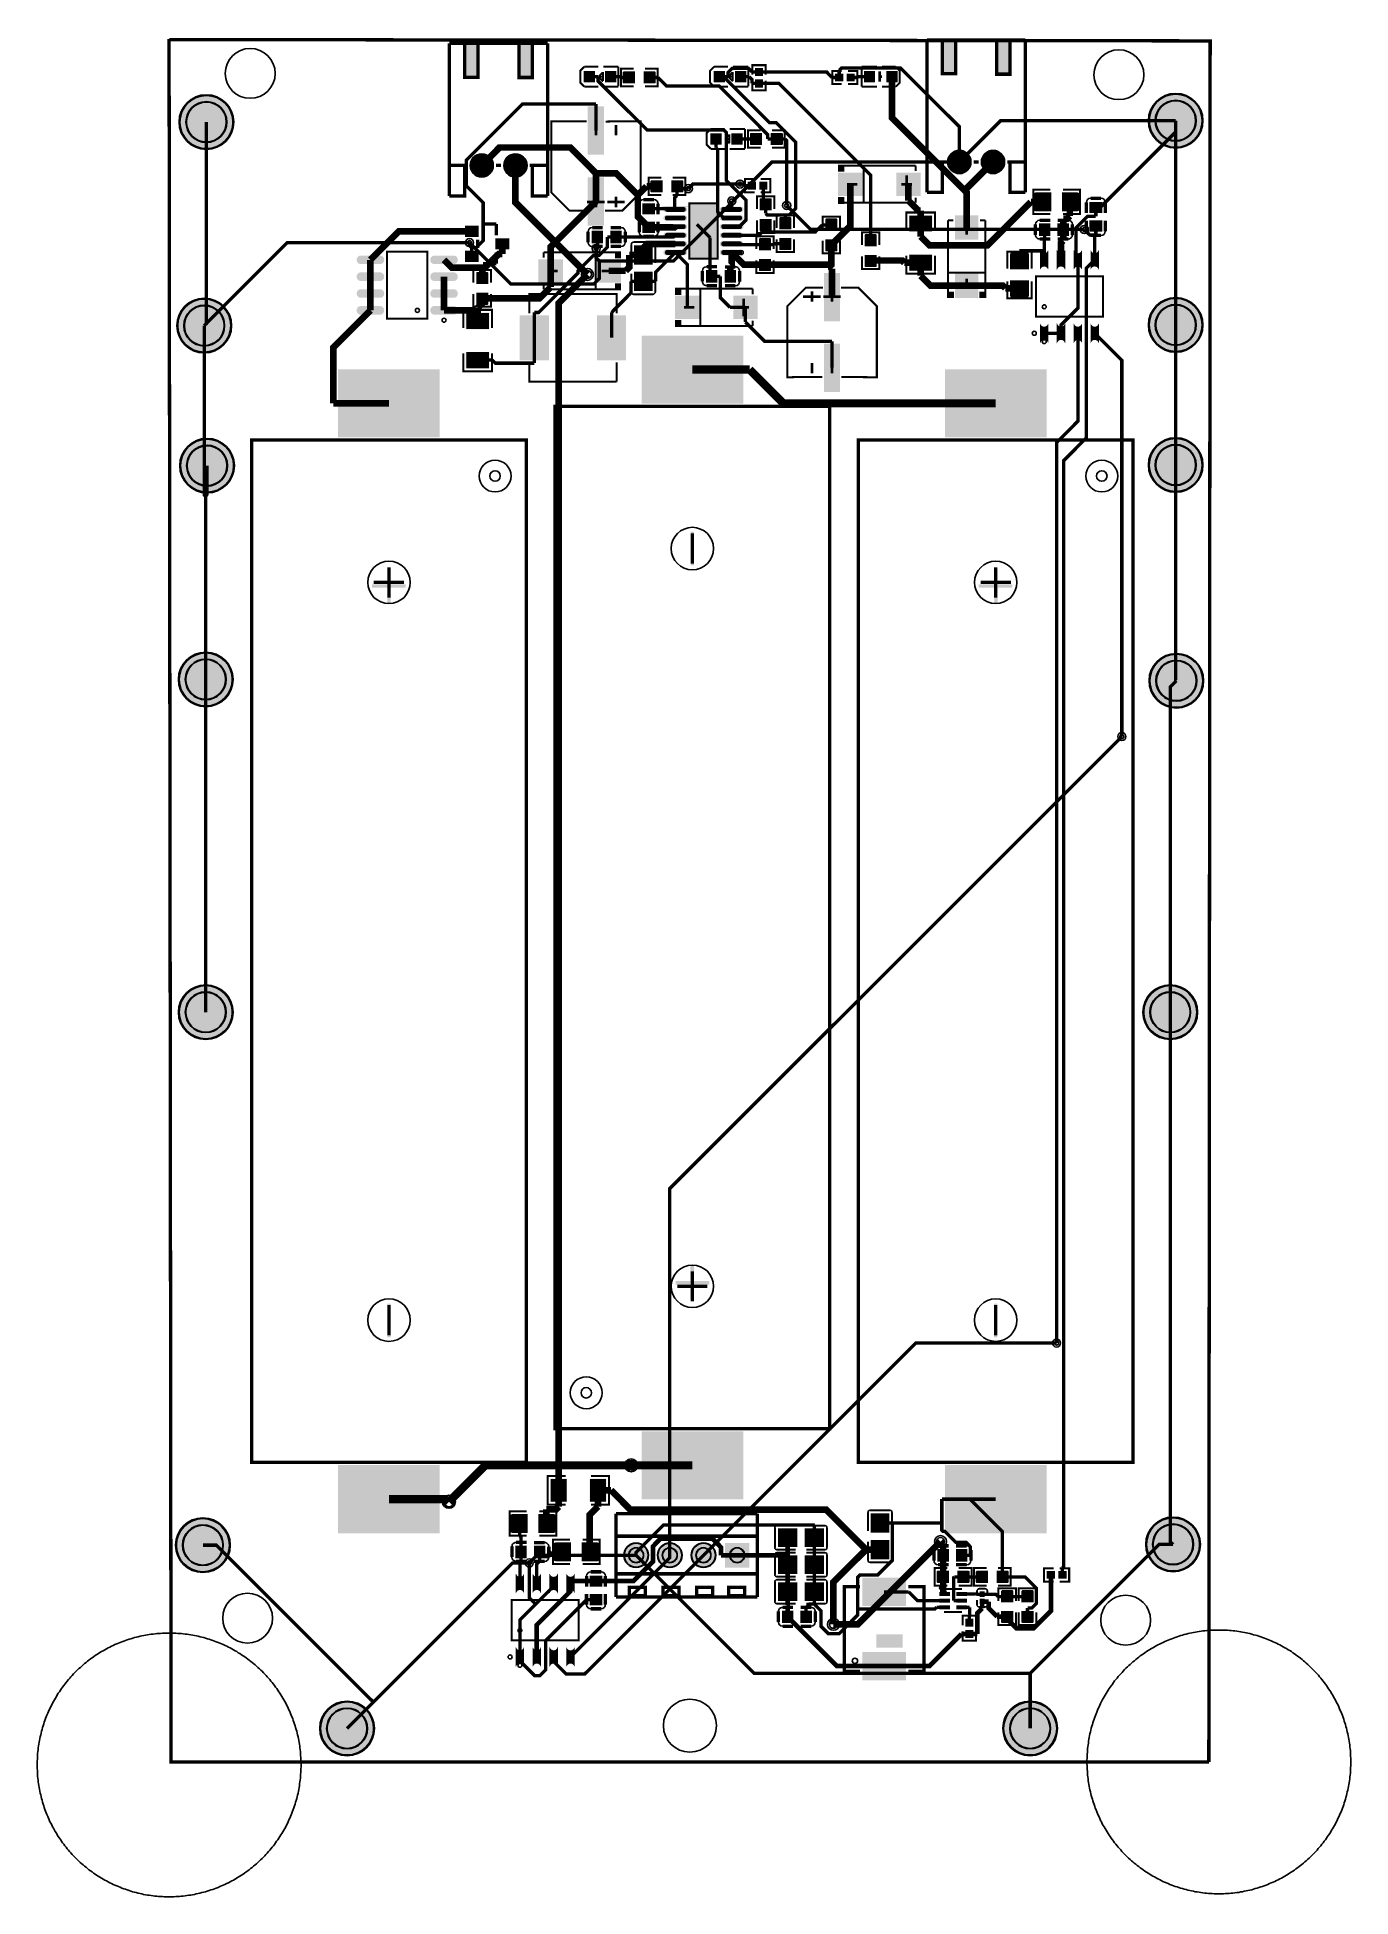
# Model space of a CAD drawing. Header units: millimetres. Extents: x -10 to 89, y -3 to 137.
import ezdxf

# ---------------------------------------------------------------- set-up
doc = ezdxf.new("R2010")
doc.units = ezdxf.units.MM
for name, color, linetype, true_color in [('BoardOutLine', 7, 'Continuous', 0xff00ff), ('BottomLayer', 7, 'Continuous', 0x0000ff), ('BottomSolderMaskLayer', 7, 'Continuous', 0xaa00ff), ('Document', 7, 'Continuous', 0xffffff), ('Hole', 7, 'Continuous', 0x222222), ('Multi-Layer', 7, 'Continuous', 0xc0c0c0), ('TopLayer', 7, 'Continuous', 0xff0000), ('TopPasteMaskLayer', 7, 'Continuous', 0x808080), ('TopSilkLayer', 7, 'Continuous', 0xffcc00), ('TopSolderMaskLayer', 7, 'Continuous', 0x800080)]:
    doc.layers.add(name, color=color, linetype=linetype, true_color=true_color)

msp = doc.modelspace()

# ---------------------------------------------------------------- hatches: boundary and pattern name
at = {"layer": 'BottomLayer'}
for points in [[(37.23, 124.18), (39.27, 124.18), (39.27, 124.13), (37.23, 124.13), (37.23, 124.18)], [(39.42, 124.13), (41.36, 124.13), (41.36, 120.46), (39.42, 120.46), (39.42, 124.13)]]:
    msp.add_hatch(color=256, dxfattribs=at).paths.add_polyline_path(points)
at = {"layer": 'BottomSolderMaskLayer'}
for points in [[(0.85, 130.51, 1), (4.97, 130.51, 1)], [(73.93, 130.61, 1), (78.05, 130.61, 1)], [(22.79, 127.24, 1), (24.54, 127.24, 1)], [(25.33, 127.24, 1), (27.08, 127.24, 1)], [(58.8, 127.5, 1), (60.55, 127.5, 1)], [(61.34, 127.5, 1), (63.09, 127.5, 1)], [(39.32, 124.44), (41.46, 124.44), (41.46, 120.16), (39.32, 120.16), (39.32, 124.44)], [(0.69, 115.16, 1), (4.81, 115.16, 1)], [(73.93, 115.21, 1), (78.05, 115.21, 1)], [(0.9, 104.6, 1), (5.02, 104.6, 1)], [(73.93, 104.65, 1), (78.05, 104.65, 1)], [(0.8, 88.48, 1), (4.92, 88.48, 1)], [(73.98, 88.38, 1), (78.1, 88.38, 1)], [(0.8, 63.39, 1), (4.92, 63.39, 1)], [(73.52, 63.39, 1), (77.64, 63.39, 1)], [(0.59, 23.2, 1), (4.71, 23.2, 1)], [(73.73, 23.26, 1), (77.85, 23.26, 1)], [(34.38, 22.44, 1), (36.23, 22.44, 1)], [(36.92, 22.44, 1), (38.77, 22.44, 1)], [(39.46, 22.44, 1), (41.31, 22.44, 1)], [(43.85, 21.51), (42, 21.51), (42, 23.37), (43.85, 23.37)], [(11.46, 9.38, 1), (15.58, 9.38, 1)], [(62.96, 9.38, 1), (67.08, 9.38, 1)]]:
    msp.add_hatch(color=256, dxfattribs=at).paths.add_polyline_path(points)
at = {"layer": 'Document'}
for points in [[(22.44, 136.45), (22.44, 133.95), (23.34, 133.95), (23.34, 136.45)], [(26.54, 136.39), (26.54, 133.89), (27.44, 133.89), (27.44, 136.39)], [(58.45, 136.7), (58.45, 134.2), (59.35, 134.2), (59.35, 136.7)], [(62.55, 136.65), (62.55, 134.15), (63.45, 134.15), (63.45, 136.65)], [(31.52, 133.99), (32.06, 133.99), (32.06, 133.86), (31.52, 133.86)], [(33.12, 133.99), (33.66, 133.99), (33.66, 133.86), (33.12, 133.86)], [(33.32, 133.66), (33.32, 134.2), (33.45, 134.2), (33.45, 133.66)], [(41.31, 133.99), (41.85, 133.99), (41.85, 133.86), (41.31, 133.86)], [(42.91, 133.99), (43.45, 133.99), (43.45, 133.86), (42.91, 133.86)], [(43.12, 133.66), (43.12, 134.2), (43.25, 134.2), (43.25, 133.66)], [(53.09, 133.83), (52.43, 133.83), (52.43, 133.98), (53.09, 133.98)], [(52.82, 134.21), (52.82, 133.55), (52.67, 133.55), (52.67, 134.21)], [(54.95, 133.88), (54.29, 133.88), (54.29, 134.03), (54.95, 134.03)], [(32.18, 130.3), (32.38, 130.3), (32.38, 129.5), (32.18, 129.5)], [(41.06, 129.3), (41.6, 129.3), (41.6, 129.17), (41.06, 129.17)], [(42.65, 129.3), (43.19, 129.3), (43.19, 129.17), (42.65, 129.17)], [(42.86, 128.97), (42.86, 129.51), (42.99, 129.51), (42.99, 128.97)], [(55.81, 125.15), (55.81, 126.48), (55.61, 126.48), (55.61, 125.15)], [(32.18, 124.09), (32.38, 124.09), (32.38, 124.88), (32.18, 124.88)], [(51.2, 125.72), (51.2, 125.92), (52, 125.92), (52, 125.72)], [(56.1, 125.72), (56.1, 125.92), (55.31, 125.92), (55.31, 125.72)], [(31.62, 124.39), (32.94, 124.39), (32.94, 124.59), (31.62, 124.59)], [(60.89, 122.51), (59.57, 122.51), (59.57, 122.31), (60.89, 122.31)], [(60.33, 122.81), (60.13, 122.81), (60.13, 122.02), (60.33, 122.02)], [(28.61, 119.39), (28.61, 119.19), (29.4, 119.19), (29.4, 119.39)], [(28.91, 119.95), (28.91, 118.63), (29.1, 118.63), (29.1, 119.95)], [(33.51, 119.39), (33.51, 119.19), (32.72, 119.19), (32.72, 119.39)], [(60.33, 117.91), (60.13, 117.91), (60.13, 118.7), (60.33, 118.7)], [(38.91, 116.44), (38.91, 116.63), (39.7, 116.63), (39.7, 116.44)], [(43.81, 116.44), (43.81, 116.63), (43.02, 116.63), (43.02, 116.44)], [(43.51, 115.87), (43.51, 117.2), (43.32, 117.2), (43.32, 115.87)], [(50.74, 117.45), (49.42, 117.45), (49.42, 117.25), (50.74, 117.25)], [(50.18, 117.75), (49.98, 117.75), (49.98, 116.96), (50.18, 116.96)], [(50.18, 111.55), (49.98, 111.55), (49.98, 112.34), (50.18, 112.34)], [(39.42, 97.09), (39.68, 97.09), (39.68, 99.63), (39.42, 99.63)], [(16.81, 96.81), (16.56, 96.81), (16.56, 94.27), (16.81, 94.27)], [(62.56, 96.81), (62.31, 96.81), (62.31, 94.27), (62.56, 94.27)], [(17.94, 95.41), (17.94, 95.66), (15.4, 95.66), (15.4, 95.41)], [(63.68, 95.41), (63.68, 95.66), (61.14, 95.66), (61.14, 95.41)], [(39.41, 41.7), (39.67, 41.7), (39.67, 44.24), (39.41, 44.24)], [(38.29, 43.11), (38.29, 42.85), (40.83, 42.85), (40.83, 43.11)], [(16.8, 41.42), (16.55, 41.42), (16.55, 38.88), (16.8, 38.88)], [(62.55, 41.42), (62.3, 41.42), (62.3, 38.88), (62.55, 38.88)], [(55.41, 16.48), (53.41, 16.48), (53.41, 15.48), (55.41, 15.48)]]:
    msp.add_hatch(color=256, dxfattribs=at).paths.add_polyline_path(points)
at = {"layer": 'Multi-Layer'}
for points in [[(22.82, 127.24, 1), (24.52, 127.24, 1)], [(25.36, 127.24, 1), (27.06, 127.24, 1)], [(58.83, 127.5, 1), (60.53, 127.5, 1)], [(61.37, 127.5, 1), (63.07, 127.5, 1)], [(34.41, 22.44, 1), (36.21, 22.44, 1)], [(36.95, 22.44, 1), (38.75, 22.44, 1)], [(39.49, 22.44, 1), (41.29, 22.44, 1)], [(43.83, 21.54), (42.03, 21.54), (42.03, 23.34), (43.83, 23.34)]]:
    msp.add_hatch(color=256, dxfattribs=at).paths.add_polyline_path(points)
at = {"layer": 'TopLayer'}
for points in [[(31.39, 133.53), (31.39, 134.33), (32.19, 134.33), (32.19, 133.53)], [(32.99, 133.53), (32.99, 134.33), (33.79, 134.33), (33.79, 133.53)], [(35.2, 134.31), (35.2, 133.44), (34.39, 133.44), (34.39, 134.31)], [(35.9, 134.31), (35.9, 133.44), (36.7, 133.44), (36.7, 134.31)], [(41.18, 133.53), (41.18, 134.33), (41.98, 134.33), (41.98, 133.53)], [(42.78, 133.53), (42.78, 134.33), (43.58, 134.33), (43.58, 133.53)], [(44.3, 134), (44.84, 134), (44.84, 134.57), (44.3, 134.57)], [(44.3, 133.7), (44.84, 133.7), (44.84, 133.14), (44.3, 133.14)], [(50.9, 134.14), (50.9, 133.6), (50.34, 133.6), (50.34, 134.14)], [(51.2, 134.14), (51.2, 133.6), (51.77, 133.6), (51.77, 134.14)], [(53.3, 134.33), (53.3, 133.53), (52.5, 133.53), (52.5, 134.33)], [(55, 134.33), (55, 133.53), (54.2, 133.53), (54.2, 134.33)], [(31.68, 128.11), (31.68, 131.61), (32.88, 131.61), (32.88, 128.11)], [(40.93, 128.83), (40.93, 129.63), (41.73, 129.63), (41.73, 128.83)], [(42.53, 128.83), (42.53, 129.63), (43.33, 129.63), (43.33, 128.83)], [(44.78, 129.67), (44.78, 128.8), (43.98, 128.8), (43.98, 129.67)], [(45.49, 129.67), (45.49, 128.8), (46.29, 128.8), (46.29, 129.67)], [(31.68, 122.77), (31.68, 126.27), (32.88, 126.27), (32.88, 122.77)], [(50.56, 126.67), (52.36, 126.67), (52.36, 124.97), (50.56, 124.97)], [(54.94, 126.67), (56.74, 126.67), (56.74, 124.97), (54.94, 124.97)], [(37.29, 125.23), (37.29, 126.1), (36.48, 126.1), (36.48, 125.23)], [(37.99, 125.23), (37.99, 126.1), (38.79, 126.1), (38.79, 125.23)], [(44.32, 125.99), (44.32, 125.45), (43.76, 125.45), (43.76, 125.99)], [(44.62, 125.99), (44.62, 125.45), (45.19, 125.45), (45.19, 125.99)], [(66.58, 123.8), (66.58, 125.18), (65.45, 125.18), (65.45, 123.8)], [(67.45, 123.8), (67.45, 125.18), (68.58, 125.18), (68.58, 123.8)], [(36.71, 124.37), (36.71, 123.57), (35.81, 123.57), (35.81, 124.37)], [(37.62, 123.74, -0.785398), (37.62, 124.11), (38.91, 124.11, -0.785398), (38.91, 123.74)], [(37.62, 123.09, -0.785398), (37.62, 123.46), (38.91, 123.46, -0.785398), (38.91, 123.09)], [(41.22, 120.88), (39.57, 120.88), (39.57, 123.72), (41.22, 123.72)], [(41.87, 123.74, -0.785398), (41.87, 124.11), (43.16, 124.11, -0.785398), (43.16, 123.74)], [(41.87, 123.09, -0.785398), (41.87, 123.46), (43.16, 123.46, -0.785398), (43.16, 123.09)], [(44.65, 123.87), (45.52, 123.87), (45.52, 124.68), (44.65, 124.68)], [(57.61, 122.26), (55.91, 122.26), (55.91, 123.46), (57.61, 123.46)], [(59.38, 121.65), (59.38, 123.45), (61.08, 123.45), (61.08, 121.65)], [(69.52, 123.67), (69.52, 124.47), (70.42, 124.47), (70.42, 123.67)], [(22.42, 122.68), (23.42, 122.68), (23.42, 121.88), (22.42, 121.88)], [(32, 122.29), (32.8, 122.29), (32.8, 121.39), (32, 121.39)], [(33.4, 122.29), (34.2, 122.29), (34.2, 121.39), (33.4, 121.39)], [(36.71, 122.97), (36.71, 122.17), (35.81, 122.17), (35.81, 122.97)], [(37.62, 122.44, -0.785398), (37.62, 122.81), (38.91, 122.81, -0.785398), (38.91, 122.44)], [(37.62, 121.79, -0.785398), (37.62, 122.16), (38.91, 122.16, -0.785398), (38.91, 121.79)], [(41.87, 122.44, -0.785398), (41.87, 122.81), (43.16, 122.81, -0.785398), (43.16, 122.44)], [(41.87, 121.79, -0.785398), (41.87, 122.16), (43.16, 122.16, -0.785398), (43.16, 121.79)], [(44.65, 123.17), (45.52, 123.17), (45.52, 122.37), (44.65, 122.37)], [(46.13, 122.44), (46.99, 122.44), (46.99, 123.25), (46.13, 123.25)], [(50.46, 122.34), (49.6, 122.34), (49.6, 123.15), (50.46, 123.15)], [(66.51, 121.95), (65.71, 121.95), (65.71, 122.85), (66.51, 122.85)], [(67.91, 121.95), (67.11, 121.95), (67.11, 122.85), (67.91, 122.85)], [(69.52, 122.27), (69.52, 123.07), (70.42, 123.07), (70.42, 122.27)], [(22.42, 120.78), (23.42, 120.78), (23.42, 119.98), (22.42, 119.98)], [(24.72, 121.73), (25.72, 121.73), (25.72, 120.93), (24.72, 120.93)], [(35.18, 119.79), (36.53, 119.79), (36.53, 121.2), (35.18, 121.2)], [(37.62, 121.14, -0.785398), (37.62, 121.51), (38.91, 121.51, -0.785398), (38.91, 121.14)], [(37.62, 120.49, -0.785398), (37.62, 120.86), (38.91, 120.86, -0.785398), (38.91, 120.49)], [(41.87, 121.14, -0.785398), (41.87, 121.51), (43.16, 121.51, -0.785398), (43.16, 121.14)], [(41.87, 120.49, -0.785398), (41.87, 120.86), (43.16, 120.86, -0.785398), (43.16, 120.49)], [(45.46, 120.86), (44.6, 120.86), (44.6, 121.67), (45.46, 121.67)], [(46.13, 121.74), (46.99, 121.74), (46.99, 120.94), (46.13, 120.94)], [(50.46, 121.64), (49.6, 121.64), (49.6, 120.84), (50.46, 120.84)], [(53.42, 121.17), (52.56, 121.17), (52.56, 121.98), (53.42, 121.98)], [(66.37, 120.85, -0.785398), (65.78, 120.85), (65.78, 119.39, -0.785398), (66.37, 119.39)], [(67.64, 120.85, -0.785398), (67.05, 120.85), (67.05, 119.39, -0.785398), (67.64, 119.39)], [(68.91, 120.85, -0.785398), (68.32, 120.85), (68.32, 119.39, -0.785398), (68.91, 119.39)], [(70.18, 120.85, -0.785398), (69.59, 120.85), (69.59, 119.39, -0.785398), (70.18, 119.39)], [(14.55, 119.83, -0.785398), (14.55, 120.42), (16.01, 120.42, -0.785398), (16.01, 119.83)], [(20.1, 119.83, -0.785398), (20.1, 120.42), (21.56, 120.42, -0.785398), (21.56, 119.83)], [(29.77, 118.44), (27.97, 118.44), (27.97, 120.14), (29.77, 120.14)], [(34.15, 118.44), (32.35, 118.44), (32.35, 120.14), (34.15, 120.14)], [(35.18, 119.2), (36.53, 119.2), (36.53, 117.79), (35.18, 117.79)], [(40.62, 119.33), (41.42, 119.33), (41.42, 118.43), (40.62, 118.43)], [(42.02, 119.33), (42.82, 119.33), (42.82, 118.43), (42.02, 118.43)], [(45.46, 120.16), (44.6, 120.16), (44.6, 119.36), (45.46, 119.36)], [(53.42, 120.47), (52.56, 120.47), (52.56, 119.66), (53.42, 119.66)], [(57.61, 120.51), (55.91, 120.51), (55.91, 119.3), (57.61, 119.3)], [(64.9, 119.42), (63.52, 119.42), (63.52, 120.55), (64.9, 120.55)], [(14.55, 118.56, -0.785398), (14.55, 119.15), (16.01, 119.15, -0.785398), (16.01, 118.56)], [(14.55, 117.29, -0.785398), (14.55, 117.88), (16.01, 117.88, -0.785398), (16.01, 117.29)], [(20.1, 118.56, -0.785398), (20.1, 119.15), (21.56, 119.15, -0.785398), (21.56, 118.56)], [(20.1, 117.29, -0.785398), (20.1, 117.88), (21.56, 117.88, -0.785398), (21.56, 117.29)], [(24.15, 118.31), (23.28, 118.31), (23.28, 119.12), (24.15, 119.12)], [(50.68, 119.07), (50.68, 115.57), (49.48, 115.57), (49.48, 119.07)], [(59.38, 117.27), (59.38, 119.07), (61.08, 119.07), (61.08, 117.27)], [(64.9, 118.55), (63.52, 118.55), (63.52, 117.42), (64.9, 117.42)], [(14.55, 116.02, -0.785398), (14.55, 116.61), (16.01, 116.61, -0.785398), (16.01, 116.02)], [(20.1, 116.02, -0.785398), (20.1, 116.61), (21.56, 116.61, -0.785398), (21.56, 116.02)], [(24.15, 117.61), (23.28, 117.61), (23.28, 116.81), (24.15, 116.81)], [(38.27, 117.39), (40.07, 117.39), (40.07, 115.68), (38.27, 115.68)], [(42.65, 117.39), (44.45, 117.39), (44.45, 115.68), (42.65, 115.68)], [(24.21, 114.91), (22.51, 114.91), (22.51, 116.12), (24.21, 116.12)], [(28.71, 112.58), (26.56, 112.58), (26.56, 115.9), (28.71, 115.9)], [(34.54, 112.58), (32.39, 112.58), (32.39, 115.9), (34.54, 115.9)], [(66.37, 115.31, -0.785398), (65.78, 115.31), (65.78, 113.85, -0.785398), (66.37, 113.85)], [(67.64, 115.31, -0.785398), (67.05, 115.31), (67.05, 113.85, -0.785398), (67.64, 113.85)], [(68.91, 115.31, -0.785398), (68.32, 115.31), (68.32, 113.85, -0.785398), (68.91, 113.85)], [(70.18, 115.31, -0.785398), (69.59, 115.31), (69.59, 113.85, -0.785398), (70.18, 113.85)], [(43.36, 109.31), (35.74, 109.31), (35.74, 114.39), (43.36, 114.39)], [(50.68, 113.73), (50.68, 110.23), (49.48, 110.23), (49.48, 113.73)], [(24.21, 113.16), (22.51, 113.16), (22.51, 111.95), (24.21, 111.95)], [(12.87, 111.84), (20.49, 111.84), (20.49, 106.76), (12.87, 106.76)], [(58.61, 111.84), (66.23, 111.84), (66.23, 106.76), (58.61, 106.76)], [(43.36, 26.68), (35.74, 26.68), (35.74, 31.76), (43.36, 31.76)], [(12.87, 29.21), (20.49, 29.21), (20.49, 24.13), (12.87, 24.13)], [(30.08, 26.49), (30.08, 28.19), (28.87, 28.19), (28.87, 26.49)], [(31.83, 26.49), (31.83, 28.19), (33.04, 28.19), (33.04, 26.49)], [(58.61, 29.21), (66.23, 29.21), (66.23, 24.13), (58.61, 24.13)], [(27.11, 25.53), (27.11, 24.15), (25.97, 24.15), (25.97, 25.53)], [(27.97, 25.53), (27.97, 24.15), (29.11, 24.15), (29.11, 25.53)], [(54.38, 24.16), (53.03, 24.16), (53.03, 25.57), (54.38, 25.57)], [(47.44, 23.09), (47.44, 24.44), (46.03, 24.44), (46.03, 23.09)], [(48.03, 23.09), (48.03, 24.44), (49.44, 24.44), (49.44, 23.09)], [(26.24, 23.15), (27.04, 23.15), (27.04, 22.24), (26.24, 22.24)], [(27.64, 23.15), (28.44, 23.15), (28.44, 22.24), (27.64, 22.24)], [(30.37, 23.38), (30.37, 22.01), (29.24, 22.01), (29.24, 23.38)], [(31.24, 23.38), (31.24, 22.01), (32.37, 22.01), (32.37, 23.38)], [(54.38, 23.57), (53.03, 23.57), (53.03, 22.16), (54.38, 22.16)], [(58.06, 22.89), (58.86, 22.89), (58.86, 21.99), (58.06, 21.99)], [(59.46, 22.89), (60.26, 22.89), (60.26, 21.99), (59.46, 21.99)], [(26.85, 21.04, -0.785398), (26.26, 21.04), (26.26, 19.59, -0.785398), (26.85, 19.59)], [(28.12, 21.04, -0.785398), (27.53, 21.04), (27.53, 19.59, -0.785398), (28.12, 19.59)], [(29.39, 21.04, -0.785398), (28.8, 21.04), (28.8, 19.59, -0.785398), (29.39, 19.59)], [(30.66, 21.04, -0.785398), (30.07, 21.04), (30.07, 19.59, -0.785398), (30.66, 19.59)], [(47.44, 21.05), (47.44, 22.4), (46.03, 22.4), (46.03, 21.05)], [(48.03, 21.05), (48.03, 22.4), (49.44, 22.4), (49.44, 21.05)], [(58.86, 20.38), (58.86, 21.24), (58.05, 21.24), (58.05, 20.38)], [(59.56, 20.38), (59.56, 21.24), (60.37, 21.24), (60.37, 20.38)], [(61.82, 20.38), (61.82, 21.24), (61.01, 21.24), (61.01, 20.38)], [(62.52, 20.38), (62.52, 21.24), (63.33, 21.24), (63.33, 20.38)], [(66.86, 20.69), (66.86, 21.23), (66.3, 21.23), (66.3, 20.69)], [(67.16, 20.69), (67.16, 21.23), (67.73, 21.23), (67.73, 20.69)], [(32.73, 20.89), (32.73, 20.09), (31.83, 20.09), (31.83, 20.89)], [(47.44, 19.01), (47.44, 20.36), (46.03, 20.36), (46.03, 19.01)], [(48.03, 19.01), (48.03, 20.36), (49.44, 20.36), (49.44, 19.01)], [(55.61, 20.73), (55.61, 18.63), (52.41, 18.63), (52.41, 20.73)], [(58.91, 19.66), (58.91, 19.38), (58.23, 19.38), (58.23, 19.66)], [(60.19, 19.66), (60.19, 19.38), (59.51, 19.38), (59.51, 19.66)], [(61.57, 19.32), (61.24, 19.32), (61.24, 19.69), (61.57, 19.69)], [(63.72, 18.91), (62.86, 18.91), (62.86, 19.72), (63.72, 19.72)], [(64.39, 18.91), (65.25, 18.91), (65.25, 19.72), (64.39, 19.72)], [(32.73, 19.49), (32.73, 18.69), (31.83, 18.69), (31.83, 19.49)], [(46.33, 18.25), (47.13, 18.25), (47.13, 17.35), (46.33, 17.35)], [(47.73, 18.25), (48.53, 18.25), (48.53, 17.35), (47.73, 17.35)], [(58.91, 19.16), (58.91, 18.88), (58.23, 18.88), (58.23, 19.16)], [(58.91, 18.66), (58.91, 18.38), (58.23, 18.38), (58.23, 18.66)], [(60.19, 19.16), (60.19, 18.88), (59.51, 18.88), (59.51, 19.16)], [(60.19, 18.66), (60.19, 18.38), (59.51, 18.38), (59.51, 18.66)], [(61.57, 19.14), (61.24, 19.14), (61.24, 18.77), (61.57, 18.77)], [(60.71, 17.65), (60.71, 17.08), (60.16, 17.08), (60.16, 17.65)], [(63.72, 18.21), (62.86, 18.21), (62.86, 17.41), (63.72, 17.41)], [(64.39, 18.21), (65.25, 18.21), (65.25, 17.41), (64.39, 17.41)], [(26.85, 15.5, -0.785398), (26.26, 15.5), (26.26, 14.04, -0.785398), (26.85, 14.04)], [(28.12, 15.5, -0.785398), (27.53, 15.5), (27.53, 14.04, -0.785398), (28.12, 14.04)], [(29.39, 15.5, -0.785398), (28.8, 15.5), (28.8, 14.04, -0.785398), (29.39, 14.04)], [(30.66, 15.5, -0.785398), (30.07, 15.5), (30.07, 14.04, -0.785398), (30.66, 14.04)], [(60.71, 16.78), (60.71, 16.22), (60.16, 16.22), (60.16, 16.78)], [(55.61, 15.13), (55.61, 13.03), (52.41, 13.03), (52.41, 15.13)]]:
    msp.add_hatch(color=256, dxfattribs=at).paths.add_polyline_path(points)
at = {"layer": 'TopPasteMaskLayer'}
for points in [[(31.39, 133.53), (31.39, 134.33), (32.19, 134.33), (32.19, 133.53)], [(32.99, 133.53), (32.99, 134.33), (33.79, 134.33), (33.79, 133.53)], [(34.35, 133.42), (35.15, 133.42), (35.2, 133.47), (35.2, 133.7), (34.83, 133.7), (34.83, 134.03), (35.2, 134.03), (35.2, 134.27), (35.15, 134.32), (34.35, 134.32), (34.3, 134.27), (34.3, 133.47)], [(36.74, 134.32), (35.94, 134.32), (35.89, 134.27), (35.89, 134.05), (36.26, 134.05), (36.26, 133.72), (35.89, 133.72), (35.89, 133.47), (35.94, 133.42), (36.74, 133.42), (36.79, 133.47), (36.79, 134.27)], [(41.18, 133.53), (41.18, 134.33), (41.98, 134.33), (41.98, 133.53)], [(42.78, 133.53), (42.78, 134.33), (43.58, 134.33), (43.58, 133.53)], [(44.34, 133.99), (44.8, 133.99), (44.84, 134.03), (44.84, 134.53), (44.8, 134.57), (44.34, 134.57), (44.3, 134.53), (44.3, 134.03)], [(44.34, 133.72), (44.8, 133.72), (44.84, 133.68), (44.84, 133.18), (44.8, 133.14), (44.34, 133.14), (44.3, 133.18), (44.3, 133.68)], [(50.92, 134.1), (50.92, 133.64), (50.88, 133.6), (50.38, 133.6), (50.34, 133.64), (50.34, 134.1), (50.38, 134.14), (50.88, 134.14)], [(51.19, 134.1), (51.19, 133.64), (51.23, 133.6), (51.73, 133.6), (51.77, 133.64), (51.77, 134.1), (51.73, 134.14), (51.23, 134.14)], [(53.3, 134.33), (53.3, 133.53), (52.5, 133.53), (52.5, 134.33)], [(55, 134.33), (55, 133.53), (54.2, 133.53), (54.2, 134.33)], [(31.68, 128.11), (31.68, 131.61), (32.88, 131.61), (32.88, 128.11)], [(40.93, 128.83), (40.93, 129.63), (41.73, 129.63), (41.73, 128.83)], [(42.53, 128.83), (42.53, 129.63), (43.33, 129.63), (43.33, 128.83)], [(43.94, 128.78), (44.74, 128.78), (44.79, 128.83), (44.79, 129.06), (44.42, 129.06), (44.42, 129.39), (44.79, 129.39), (44.79, 129.63), (44.74, 129.68), (43.94, 129.68), (43.89, 129.63), (43.89, 128.83)], [(46.33, 129.68), (45.53, 129.68), (45.48, 129.63), (45.48, 129.41), (45.85, 129.41), (45.85, 129.08), (45.48, 129.08), (45.48, 128.83), (45.53, 128.78), (46.33, 128.78), (46.38, 128.83), (46.38, 129.63)], [(31.68, 122.77), (31.68, 126.27), (32.88, 126.27), (32.88, 122.77)], [(50.56, 126.67), (52.36, 126.67), (52.36, 124.97), (50.56, 124.97)], [(54.94, 126.67), (56.74, 126.67), (56.74, 124.97), (54.94, 124.97)], [(36.44, 125.21), (37.24, 125.21), (37.29, 125.26), (37.29, 125.49), (36.92, 125.49), (36.92, 125.82), (37.29, 125.82), (37.29, 126.06), (37.24, 126.11), (36.44, 126.11), (36.39, 126.06), (36.39, 125.26)], [(38.83, 126.11), (38.03, 126.11), (37.98, 126.06), (37.98, 125.84), (38.35, 125.84), (38.35, 125.51), (37.98, 125.51), (37.98, 125.26), (38.03, 125.21), (38.83, 125.21), (38.88, 125.26), (38.88, 126.06)], [(44.34, 125.95), (44.34, 125.49), (44.3, 125.45), (43.8, 125.45), (43.76, 125.49), (43.76, 125.95), (43.8, 125.99), (44.3, 125.99)], [(44.61, 125.95), (44.61, 125.49), (44.65, 125.45), (45.15, 125.45), (45.19, 125.49), (45.19, 125.95), (45.15, 125.99), (44.65, 125.99)], [(65.31, 123.85), (65.31, 125.13), (65.36, 125.18), (66.51, 125.18), (66.56, 125.13), (66.57, 124.72), (66.12, 124.72), (66.12, 124.27), (66.56, 124.27), (66.56, 123.85), (66.51, 123.8), (65.36, 123.8)], [(67.46, 123.85), (67.46, 124.27), (67.91, 124.27), (67.91, 124.72), (67.47, 124.72), (67.46, 125.13), (67.51, 125.18), (68.66, 125.18), (68.71, 125.13), (68.71, 123.85), (68.66, 123.8), (67.51, 123.8)], [(36.71, 124.37), (36.71, 123.57), (35.81, 123.57), (35.81, 124.37)], [(37.62, 123.74, -0.785398), (37.62, 124.11), (38.91, 124.11, -0.785398), (38.91, 123.74)], [(37.62, 123.09, -0.785398), (37.62, 123.46), (38.91, 123.46, -0.785398), (38.91, 123.09)], [(41.22, 120.88), (39.57, 120.88), (39.57, 123.72), (41.22, 123.72)], [(41.87, 123.74, -0.785398), (41.87, 124.11), (43.16, 124.11, -0.785398), (43.16, 123.74)], [(41.87, 123.09, -0.785398), (41.87, 123.46), (43.16, 123.46, -0.785398), (43.16, 123.09)], [(44.63, 124.72), (44.63, 123.92), (44.68, 123.87), (44.91, 123.87), (44.91, 124.24), (45.24, 124.24), (45.24, 123.87), (45.48, 123.87), (45.53, 123.92), (45.53, 124.72), (45.48, 124.77), (44.68, 124.77)], [(57.51, 122.26), (57.15, 122.26), (57.05, 122.36), (57.05, 122.57), (56.95, 122.67), (56.57, 122.67), (56.47, 122.57), (56.47, 122.36), (56.37, 122.26), (56.01, 122.26), (55.91, 122.36), (55.91, 123.36), (56.01, 123.46), (57.51, 123.46), (57.61, 123.36), (57.61, 122.36)], [(59.38, 121.65), (59.38, 123.45), (61.08, 123.45), (61.08, 121.65)], [(69.52, 123.67), (69.52, 124.47), (70.42, 124.47), (70.42, 123.67)], [(22.42, 122.68), (23.42, 122.68), (23.42, 121.88), (22.42, 121.88)], [(32, 122.29), (32.8, 122.29), (32.8, 121.39), (32, 121.39)], [(33.4, 122.29), (34.2, 122.29), (34.2, 121.39), (33.4, 121.39)], [(36.71, 122.97), (36.71, 122.17), (35.81, 122.17), (35.81, 122.97)], [(37.62, 122.44, -0.785398), (37.62, 122.81), (38.91, 122.81, -0.785398), (38.91, 122.44)], [(37.62, 121.79, -0.785398), (37.62, 122.16), (38.91, 122.16, -0.785398), (38.91, 121.79)], [(41.87, 122.44, -0.785398), (41.87, 122.81), (43.16, 122.81, -0.785398), (43.16, 122.44)], [(41.87, 121.79, -0.785398), (41.87, 122.16), (43.16, 122.16, -0.785398), (43.16, 121.79)], [(45.53, 122.33), (45.53, 123.13), (45.48, 123.18), (45.26, 123.18), (45.26, 122.81), (44.93, 122.81), (44.93, 123.18), (44.68, 123.18), (44.63, 123.13), (44.63, 122.33), (44.68, 122.28), (45.48, 122.28)], [(46.11, 123.29), (46.11, 122.49), (46.16, 122.44), (46.39, 122.44), (46.39, 122.81), (46.72, 122.81), (46.72, 122.44), (46.96, 122.44), (47.01, 122.49), (47.01, 123.29), (46.96, 123.34), (46.16, 123.34)], [(49.58, 123.19), (49.58, 122.39), (49.63, 122.34), (49.86, 122.34), (49.86, 122.71), (50.19, 122.71), (50.19, 122.34), (50.43, 122.34), (50.48, 122.39), (50.48, 123.19), (50.43, 123.24), (49.63, 123.24)], [(52.54, 122.01), (52.54, 121.21), (52.59, 121.16), (52.82, 121.16), (52.82, 121.53), (53.15, 121.53), (53.15, 121.16), (53.39, 121.16), (53.44, 121.21), (53.44, 122.01), (53.39, 122.06), (52.59, 122.06)], [(66.51, 121.95), (65.71, 121.95), (65.71, 122.85), (66.51, 122.85)], [(67.91, 121.95), (67.11, 121.95), (67.11, 122.85), (67.91, 122.85)], [(69.52, 122.27), (69.52, 123.07), (70.42, 123.07), (70.42, 122.27)], [(22.42, 120.78), (23.42, 120.78), (23.42, 119.98), (22.42, 119.98)], [(24.72, 121.73), (25.72, 121.73), (25.72, 120.93), (24.72, 120.93)], [(35.21, 121.2), (36.49, 121.2), (36.54, 121.15), (36.54, 120), (36.49, 119.95), (36.08, 119.94), (36.08, 120.39), (35.63, 120.39), (35.63, 119.95), (35.21, 119.95), (35.16, 120), (35.16, 121.15)], [(37.62, 121.14, -0.785398), (37.62, 121.51), (38.91, 121.51, -0.785398), (38.91, 121.14)], [(37.62, 120.49, -0.785398), (37.62, 120.86), (38.91, 120.86, -0.785398), (38.91, 120.49)], [(41.87, 121.14, -0.785398), (41.87, 121.51), (43.16, 121.51, -0.785398), (43.16, 121.14)], [(41.87, 120.49, -0.785398), (41.87, 120.86), (43.16, 120.86, -0.785398), (43.16, 120.49)], [(44.58, 121.71), (44.58, 120.91), (44.63, 120.86), (44.86, 120.86), (44.86, 121.23), (45.19, 121.23), (45.19, 120.86), (45.43, 120.86), (45.48, 120.91), (45.48, 121.71), (45.43, 121.76), (44.63, 121.76)], [(47.01, 120.9), (47.01, 121.7), (46.96, 121.75), (46.74, 121.75), (46.74, 121.38), (46.41, 121.38), (46.41, 121.75), (46.16, 121.75), (46.11, 121.7), (46.11, 120.9), (46.16, 120.85), (46.96, 120.85)], [(50.48, 120.8), (50.48, 121.6), (50.43, 121.65), (50.2, 121.65), (50.2, 121.28), (49.87, 121.28), (49.87, 121.65), (49.63, 121.65), (49.58, 121.6), (49.58, 120.8), (49.63, 120.75), (50.43, 120.75)], [(64.85, 119.43), (64.43, 119.43), (64.43, 119.88), (63.98, 119.88), (63.98, 119.44), (63.57, 119.43), (63.52, 119.48), (63.52, 120.63), (63.57, 120.68), (64.85, 120.68), (64.9, 120.63), (64.9, 119.48)], [(66.37, 120.85, -0.785398), (65.78, 120.85), (65.78, 119.39, -0.785398), (66.37, 119.39)], [(67.64, 120.85, -0.785398), (67.05, 120.85), (67.05, 119.39, -0.785398), (67.64, 119.39)], [(68.91, 120.85, -0.785398), (68.32, 120.85), (68.32, 119.39, -0.785398), (68.91, 119.39)], [(70.18, 120.85, -0.785398), (69.59, 120.85), (69.59, 119.39, -0.785398), (70.18, 119.39)], [(14.55, 119.83, -0.785398), (14.55, 120.42), (16.01, 120.42, -0.785398), (16.01, 119.83)], [(20.1, 119.83, -0.785398), (20.1, 120.42), (21.56, 120.42, -0.785398), (21.56, 119.83)], [(23.26, 119.16), (23.26, 118.36), (23.31, 118.31), (23.54, 118.31), (23.54, 118.68), (23.87, 118.68), (23.87, 118.31), (24.11, 118.31), (24.16, 118.36), (24.16, 119.16), (24.11, 119.21), (23.31, 119.21)], [(29.77, 118.44), (27.97, 118.44), (27.97, 120.14), (29.77, 120.14)], [(34.15, 118.44), (32.35, 118.44), (32.35, 120.14), (34.15, 120.14)], [(40.62, 119.33), (41.42, 119.33), (41.42, 118.43), (40.62, 118.43)], [(42.02, 119.33), (42.82, 119.33), (42.82, 118.43), (42.02, 118.43)], [(45.48, 119.32), (45.48, 120.12), (45.43, 120.17), (45.21, 120.17), (45.21, 119.8), (44.88, 119.8), (44.88, 120.17), (44.63, 120.17), (44.58, 120.12), (44.58, 119.32), (44.63, 119.27), (45.43, 119.27)], [(53.44, 119.62), (53.44, 120.42), (53.39, 120.47), (53.16, 120.47), (53.16, 120.1), (52.83, 120.1), (52.83, 120.47), (52.59, 120.47), (52.54, 120.42), (52.54, 119.62), (52.59, 119.57), (53.39, 119.57)], [(57.51, 120.51), (57.15, 120.51), (57.05, 120.41), (57.05, 120.19), (56.95, 120.09), (56.57, 120.09), (56.47, 120.19), (56.47, 120.41), (56.37, 120.51), (56.01, 120.51), (55.91, 120.41), (55.91, 119.4), (56.01, 119.3), (57.51, 119.3), (57.61, 119.4), (57.61, 120.41)], [(14.55, 118.56, -0.785398), (14.55, 119.15), (16.01, 119.15, -0.785398), (16.01, 118.56)], [(14.55, 117.29, -0.785398), (14.55, 117.88), (16.01, 117.88, -0.785398), (16.01, 117.29)], [(20.1, 118.56, -0.785398), (20.1, 119.15), (21.56, 119.15, -0.785398), (21.56, 118.56)], [(20.1, 117.29, -0.785398), (20.1, 117.88), (21.56, 117.88, -0.785398), (21.56, 117.29)], [(36.49, 117.79), (35.21, 117.79), (35.16, 117.84), (35.16, 118.99), (35.21, 119.04), (35.62, 119.04), (35.62, 118.59), (36.07, 118.59), (36.07, 119.03), (36.49, 119.04), (36.54, 118.99), (36.54, 117.84)], [(50.68, 119.07), (50.68, 115.57), (49.48, 115.57), (49.48, 119.07)], [(59.38, 117.27), (59.38, 119.07), (61.08, 119.07), (61.08, 117.27)], [(64.85, 117.28), (63.57, 117.28), (63.52, 117.33), (63.52, 118.48), (63.57, 118.53), (63.98, 118.54), (63.98, 118.09), (64.43, 118.09), (64.43, 118.53), (64.85, 118.53), (64.9, 118.48), (64.9, 117.33)], [(14.55, 116.02, -0.785398), (14.55, 116.61), (16.01, 116.61, -0.785398), (16.01, 116.02)], [(20.1, 116.02, -0.785398), (20.1, 116.61), (21.56, 116.61, -0.785398), (21.56, 116.02)], [(24.16, 116.77), (24.16, 117.57), (24.11, 117.62), (23.89, 117.62), (23.89, 117.25), (23.56, 117.25), (23.56, 117.62), (23.31, 117.62), (23.26, 117.57), (23.26, 116.77), (23.31, 116.72), (24.11, 116.72)], [(38.27, 117.39), (40.07, 117.39), (40.07, 115.68), (38.27, 115.68)], [(42.65, 117.39), (44.45, 117.39), (44.45, 115.68), (42.65, 115.68)], [(24.11, 114.91), (23.75, 114.91), (23.65, 115.01), (23.65, 115.22), (23.55, 115.32), (23.17, 115.32), (23.07, 115.22), (23.07, 115.01), (22.97, 114.91), (22.61, 114.91), (22.51, 115.01), (22.51, 116.02), (22.61, 116.12), (24.11, 116.12), (24.21, 116.02), (24.21, 115.01)], [(28.71, 112.58), (26.56, 112.58), (26.56, 115.9), (28.71, 115.9)], [(34.54, 112.58), (32.39, 112.58), (32.39, 115.9), (34.54, 115.9)], [(66.37, 115.31, -0.785398), (65.78, 115.31), (65.78, 113.85, -0.785398), (66.37, 113.85)], [(67.64, 115.31, -0.785398), (67.05, 115.31), (67.05, 113.85, -0.785398), (67.64, 113.85)], [(68.91, 115.31, -0.785398), (68.32, 115.31), (68.32, 113.85, -0.785398), (68.91, 113.85)], [(70.18, 115.31, -0.785398), (69.59, 115.31), (69.59, 113.85, -0.785398), (70.18, 113.85)], [(43.36, 109.31), (35.74, 109.31), (35.74, 114.39), (43.36, 114.39)], [(50.68, 113.73), (50.68, 110.23), (49.48, 110.23), (49.48, 113.73)], [(24.11, 113.16), (23.75, 113.16), (23.65, 113.06), (23.65, 112.85), (23.55, 112.75), (23.17, 112.75), (23.07, 112.85), (23.07, 113.06), (22.97, 113.16), (22.61, 113.16), (22.51, 113.06), (22.51, 112.05), (22.61, 111.95), (24.11, 111.95), (24.21, 112.05), (24.21, 113.06)], [(12.87, 111.84), (20.49, 111.84), (20.49, 106.76), (12.87, 106.76)], [(58.61, 111.84), (66.23, 111.84), (66.23, 106.76), (58.61, 106.76)], [(43.36, 26.68), (35.74, 26.68), (35.74, 31.76), (43.36, 31.76)], [(12.87, 29.21), (20.49, 29.21), (20.49, 24.13), (12.87, 24.13)], [(30.08, 26.59), (30.08, 26.95), (29.98, 27.05), (29.77, 27.05), (29.67, 27.15), (29.67, 27.53), (29.77, 27.63), (29.98, 27.63), (30.08, 27.73), (30.08, 28.09), (29.98, 28.19), (28.97, 28.19), (28.87, 28.09), (28.87, 26.59), (28.97, 26.49), (29.98, 26.49)], [(31.83, 26.59), (31.83, 26.95), (31.93, 27.05), (32.14, 27.05), (32.24, 27.15), (32.24, 27.53), (32.14, 27.63), (31.93, 27.63), (31.83, 27.73), (31.83, 28.09), (31.93, 28.19), (32.94, 28.19), (33.04, 28.09), (33.04, 26.59), (32.94, 26.49), (31.93, 26.49)], [(58.61, 29.21), (66.23, 29.21), (66.23, 24.13), (58.61, 24.13)], [(27.09, 25.48), (27.09, 25.06), (26.65, 25.06), (26.65, 24.61), (27.08, 24.61), (27.09, 24.2), (27.04, 24.15), (25.89, 24.15), (25.84, 24.2), (25.84, 25.48), (25.89, 25.53), (27.04, 25.53)], [(29.24, 25.48), (29.24, 24.2), (29.19, 24.15), (28.04, 24.15), (27.99, 24.2), (27.98, 24.61), (28.44, 24.61), (28.44, 25.06), (27.99, 25.06), (27.99, 25.48), (28.04, 25.53), (29.19, 25.53)], [(53.06, 25.57), (54.34, 25.57), (54.39, 25.52), (54.39, 24.37), (54.34, 24.32), (53.93, 24.32), (53.93, 24.77), (53.48, 24.77), (53.48, 24.33), (53.06, 24.32), (53.01, 24.37), (53.01, 25.52)], [(46.03, 23.13), (46.03, 24.41), (46.08, 24.46), (47.23, 24.46), (47.28, 24.41), (47.29, 24), (46.84, 24), (46.84, 23.55), (47.28, 23.55), (47.28, 23.13), (47.23, 23.08), (46.08, 23.08)], [(49.44, 24.41), (49.44, 23.13), (49.39, 23.08), (48.24, 23.08), (48.19, 23.13), (48.19, 23.54), (48.64, 23.54), (48.64, 23.99), (48.2, 23.99), (48.19, 24.41), (48.24, 24.46), (49.39, 24.46)], [(26.24, 23.15), (27.04, 23.15), (27.04, 22.24), (26.24, 22.24)], [(27.64, 23.15), (28.44, 23.15), (28.44, 22.24), (27.64, 22.24)], [(30.35, 23.34), (30.35, 22.92), (29.91, 22.92), (29.91, 22.47), (30.35, 22.47), (30.35, 22.06), (30.3, 22.01), (29.15, 22.01), (29.1, 22.06), (29.1, 23.34), (29.15, 23.39), (30.3, 23.39)], [(32.5, 23.34), (32.5, 22.06), (32.45, 22.01), (31.3, 22.01), (31.25, 22.06), (31.25, 22.47), (31.7, 22.47), (31.7, 22.92), (31.26, 22.92), (31.25, 23.34), (31.3, 23.39), (32.45, 23.39)], [(54.34, 22.16), (53.06, 22.16), (53.01, 22.21), (53.01, 23.36), (53.06, 23.41), (53.47, 23.42), (53.47, 22.97), (53.92, 22.97), (53.92, 23.41), (54.34, 23.41), (54.39, 23.36), (54.39, 22.21)], [(58.06, 22.89), (58.86, 22.89), (58.86, 21.99), (58.06, 21.99)], [(59.46, 22.89), (60.26, 22.89), (60.26, 21.99), (59.46, 21.99)], [(26.85, 21.04, -0.785398), (26.26, 21.04), (26.26, 19.59, -0.785398), (26.85, 19.59)], [(28.12, 21.04, -0.785398), (27.53, 21.04), (27.53, 19.59, -0.785398), (28.12, 19.59)], [(29.39, 21.04, -0.785398), (28.8, 21.04), (28.8, 19.59, -0.785398), (29.39, 19.59)], [(30.66, 21.04, -0.785398), (30.07, 21.04), (30.07, 19.59, -0.785398), (30.66, 19.59)], [(46.03, 21.09), (46.03, 22.37), (46.08, 22.42), (47.23, 22.42), (47.28, 22.37), (47.29, 21.96), (46.84, 21.96), (46.84, 21.51), (47.28, 21.51), (47.28, 21.09), (47.23, 21.04), (46.08, 21.04)], [(49.44, 22.37), (49.44, 21.09), (49.39, 21.04), (48.24, 21.04), (48.19, 21.09), (48.19, 21.5), (48.64, 21.5), (48.64, 21.95), (48.2, 21.95), (48.19, 22.37), (48.24, 22.42), (49.39, 22.42)], [(58.02, 20.36), (58.82, 20.36), (58.87, 20.41), (58.87, 20.64), (58.5, 20.64), (58.5, 20.97), (58.87, 20.97), (58.87, 21.21), (58.82, 21.26), (58.02, 21.26), (57.97, 21.21), (57.97, 20.41)], [(60.41, 21.26), (59.61, 21.26), (59.56, 21.21), (59.56, 20.98), (59.93, 20.98), (59.93, 20.65), (59.56, 20.65), (59.56, 20.41), (59.61, 20.36), (60.41, 20.36), (60.46, 20.41), (60.46, 21.21)], [(60.97, 20.36), (61.77, 20.36), (61.82, 20.41), (61.82, 20.64), (61.45, 20.64), (61.45, 20.97), (61.82, 20.97), (61.82, 21.21), (61.77, 21.26), (60.97, 21.26), (60.92, 21.21), (60.92, 20.41)], [(63.36, 21.26), (62.56, 21.26), (62.51, 21.21), (62.51, 20.98), (62.88, 20.98), (62.88, 20.65), (62.51, 20.65), (62.51, 20.41), (62.56, 20.36), (63.36, 20.36), (63.41, 20.41), (63.41, 21.21)], [(66.88, 20.73), (66.88, 21.19), (66.84, 21.23), (66.34, 21.23), (66.3, 21.19), (66.3, 20.73), (66.34, 20.69), (66.84, 20.69)], [(67.15, 20.73), (67.15, 21.19), (67.19, 21.23), (67.69, 21.23), (67.73, 21.19), (67.73, 20.73), (67.69, 20.69), (67.19, 20.69)], [(32.73, 20.89), (32.73, 20.09), (31.83, 20.09), (31.83, 20.89)], [(46.03, 19.05), (46.03, 20.33), (46.08, 20.38), (47.23, 20.38), (47.28, 20.33), (47.29, 19.92), (46.84, 19.92), (46.84, 19.47), (47.28, 19.47), (47.28, 19.05), (47.23, 19), (46.08, 19)], [(49.44, 20.33), (49.44, 19.05), (49.39, 19), (48.24, 19), (48.19, 19.05), (48.19, 19.46), (48.64, 19.46), (48.64, 19.91), (48.2, 19.91), (48.19, 20.33), (48.24, 20.38), (49.39, 20.38)], [(55.61, 20.73), (55.61, 18.63), (52.41, 18.63), (52.41, 20.73)], [(58.91, 19.66), (58.91, 19.38), (58.23, 19.38), (58.23, 19.66)], [(60.19, 19.66), (60.19, 19.38), (59.51, 19.38), (59.51, 19.66)], [(61.54, 19.31), (61.27, 19.31), (61.24, 19.33), (61.24, 19.66), (61.27, 19.69), (61.54, 19.69), (61.57, 19.66), (61.57, 19.33)], [(62.84, 19.76), (62.84, 18.96), (62.89, 18.91), (63.12, 18.91), (63.12, 19.28), (63.45, 19.28), (63.45, 18.91), (63.69, 18.91), (63.74, 18.96), (63.74, 19.76), (63.69, 19.81), (62.89, 19.81)], [(64.37, 19.76), (64.37, 18.96), (64.42, 18.91), (64.65, 18.91), (64.65, 19.28), (64.98, 19.28), (64.98, 18.91), (65.22, 18.91), (65.27, 18.96), (65.27, 19.76), (65.22, 19.81), (64.42, 19.81)], [(32.73, 19.49), (32.73, 18.69), (31.83, 18.69), (31.83, 19.49)], [(46.33, 18.25), (47.13, 18.25), (47.13, 17.35), (46.33, 17.35)], [(47.73, 18.25), (48.53, 18.25), (48.53, 17.35), (47.73, 17.35)], [(58.91, 19.16), (58.91, 18.88), (58.23, 18.88), (58.23, 19.16)], [(58.91, 18.66), (58.91, 18.38), (58.23, 18.38), (58.23, 18.66)], [(60.19, 19.16), (60.19, 18.88), (59.51, 18.88), (59.51, 19.16)], [(60.19, 18.66), (60.19, 18.38), (59.51, 18.38), (59.51, 18.66)], [(61.54, 19.15), (61.27, 19.15), (61.24, 19.12), (61.24, 18.79), (61.27, 18.77), (61.54, 18.77), (61.57, 18.79), (61.57, 19.12)], [(60.71, 17.65), (60.71, 17.08), (60.16, 17.08), (60.16, 17.65)], [(60.21, 17.07), (60.66, 17.07), (60.71, 17.11), (60.71, 17.61), (60.66, 17.65), (60.21, 17.65), (60.16, 17.61), (60.16, 17.11), (60.21, 17.07)], [(63.74, 17.37), (63.74, 18.17), (63.69, 18.22), (63.46, 18.22), (63.46, 17.85), (63.13, 17.85), (63.13, 18.22), (62.89, 18.22), (62.84, 18.17), (62.84, 17.37), (62.89, 17.32), (63.69, 17.32)], [(65.27, 17.37), (65.27, 18.17), (65.22, 18.22), (64.99, 18.22), (64.99, 17.85), (64.66, 17.85), (64.66, 18.22), (64.42, 18.22), (64.37, 18.17), (64.37, 17.37), (64.42, 17.32), (65.22, 17.32)], [(26.85, 15.5, -0.785398), (26.26, 15.5), (26.26, 14.04, -0.785398), (26.85, 14.04)], [(28.12, 15.5, -0.785398), (27.53, 15.5), (27.53, 14.04, -0.785398), (28.12, 14.04)], [(29.39, 15.5, -0.785398), (28.8, 15.5), (28.8, 14.04, -0.785398), (29.39, 14.04)], [(30.66, 15.5, -0.785398), (30.07, 15.5), (30.07, 14.04, -0.785398), (30.66, 14.04)], [(60.21, 16.8), (60.66, 16.8), (60.71, 16.76), (60.71, 16.26), (60.66, 16.22), (60.21, 16.22), (60.16, 16.26), (60.16, 16.76), (60.21, 16.8)], [(60.71, 16.78), (60.71, 16.22), (60.16, 16.22), (60.16, 16.78)], [(55.61, 15.13), (55.61, 13.03), (52.41, 13.03), (52.41, 15.13)]]:
    msp.add_hatch(color=256, dxfattribs=at).paths.add_polyline_path(points)
at = {"layer": 'TopSilkLayer'}
for points in [[(33.7, 130.3), (33.9, 130.3), (33.9, 129.5), (33.7, 129.5)], [(51, 127.29), (51, 126.77), (50.54, 126.77), (50.54, 127.29)], [(33.7, 124.09), (33.9, 124.09), (33.9, 124.88), (33.7, 124.88)], [(51, 124.34), (51, 124.87), (50.54, 124.87), (50.54, 124.34)], [(33.14, 124.39), (34.46, 124.39), (34.46, 124.59), (33.14, 124.59)], [(33.71, 120.77), (33.71, 120.24), (34.17, 120.24), (34.17, 120.77)], [(33.71, 117.81), (33.71, 118.34), (34.17, 118.34), (34.17, 117.81)], [(38.71, 118.01), (38.71, 117.48), (38.25, 117.48), (38.25, 118.01)], [(49.22, 117.45), (47.9, 117.45), (47.9, 117.25), (49.22, 117.25)], [(48.66, 117.75), (48.46, 117.75), (48.46, 116.96), (48.66, 116.96)], [(58.75, 117.71), (59.28, 117.71), (59.28, 117.25), (58.75, 117.25)], [(61.71, 117.71), (61.18, 117.71), (61.18, 117.25), (61.71, 117.25)], [(38.71, 115.06), (38.71, 115.59), (38.25, 115.59), (38.25, 115.06)], [(48.66, 111.55), (48.46, 111.55), (48.46, 112.34), (48.66, 112.34)], [(55.41, 16.48), (53.41, 16.48), (53.41, 15.48), (55.41, 15.48)]]:
    msp.add_hatch(color=256, dxfattribs=at).paths.add_polyline_path(points)
at = {"layer": 'TopSolderMaskLayer'}
for points in [[(31.36, 133.5), (31.36, 134.35), (32.21, 134.35), (32.21, 133.5)], [(32.96, 133.5), (32.96, 134.35), (33.81, 134.35), (33.81, 133.5)], [(35.22, 134.33), (35.22, 133.42), (34.37, 133.42), (34.37, 134.33)], [(35.87, 134.33), (35.87, 133.42), (36.73, 133.42), (36.73, 134.33)], [(41.16, 133.5), (41.16, 134.35), (42.01, 134.35), (42.01, 133.5)], [(42.76, 133.5), (42.76, 134.35), (43.61, 134.35), (43.61, 133.5)], [(44.28, 133.98), (44.87, 133.98), (44.87, 134.59), (44.28, 134.59)], [(44.28, 133.73), (44.87, 133.73), (44.87, 133.11), (44.28, 133.11)], [(50.93, 134.17), (50.93, 133.58), (50.31, 133.58), (50.31, 134.17)], [(51.18, 134.17), (51.18, 133.58), (51.79, 133.58), (51.79, 134.17)], [(53.33, 134.36), (53.33, 133.51), (52.48, 133.51), (52.48, 134.36)], [(55.03, 134.36), (55.03, 133.51), (54.18, 133.51), (54.18, 134.36)], [(0.85, 130.51, 1), (4.97, 130.51, 1)], [(73.93, 130.61, 1), (78.05, 130.61, 1)], [(31.67, 128.04), (31.67, 131.69), (32.89, 131.69), (32.89, 128.04)], [(40.9, 128.81), (40.9, 129.66), (41.75, 129.66), (41.75, 128.81)], [(42.5, 128.81), (42.5, 129.66), (43.35, 129.66), (43.35, 128.81)], [(44.81, 129.69), (44.81, 128.78), (43.95, 128.78), (43.95, 129.69)], [(45.46, 129.69), (45.46, 128.78), (46.32, 128.78), (46.32, 129.69)], [(22.79, 127.24, 1), (24.54, 127.24, 1)], [(25.33, 127.24, 1), (27.08, 127.24, 1)], [(58.8, 127.5, 1), (60.55, 127.5, 1)], [(61.34, 127.5, 1), (63.09, 127.5, 1)], [(31.67, 122.7), (31.67, 126.35), (32.89, 126.35), (32.89, 122.7)], [(50.53, 126.69), (52.38, 126.69), (52.38, 124.94), (50.53, 124.94)], [(54.92, 126.69), (56.77, 126.69), (56.77, 124.94), (54.92, 124.94)], [(37.31, 125.21), (37.31, 126.12), (36.46, 126.12), (36.46, 125.21)], [(37.96, 125.21), (37.96, 126.12), (38.82, 126.12), (38.82, 125.21)], [(44.35, 126.01), (44.35, 125.42), (43.73, 125.42), (43.73, 126.01)], [(44.6, 126.01), (44.6, 125.42), (45.21, 125.42), (45.21, 126.01)], [(66.61, 123.78), (66.61, 125.2), (65.42, 125.2), (65.42, 123.78)], [(67.42, 123.78), (67.42, 125.2), (68.61, 125.2), (68.61, 123.78)], [(36.74, 124.39), (36.74, 123.54), (35.78, 123.54), (35.78, 124.39)], [(37.53, 123.72, -0.785398), (37.53, 124.13), (39, 124.13, -0.785398), (39, 123.72)], [(37.53, 123.07, -0.785398), (37.53, 123.48), (39, 123.48, -0.785398), (39, 123.07)], [(41.23, 120.83), (39.55, 120.83), (39.55, 123.76), (41.23, 123.76)], [(41.78, 123.72, -0.785398), (41.78, 124.13), (43.25, 124.13, -0.785398), (43.25, 123.72)], [(41.78, 123.07, -0.785398), (41.78, 123.48), (43.25, 123.48, -0.785398), (43.25, 123.07)], [(44.62, 123.85), (45.54, 123.85), (45.54, 124.7), (44.62, 124.7)], [(57.65, 122.24), (55.88, 122.24), (55.88, 123.48), (57.65, 123.48)], [(59.36, 121.63), (59.36, 123.48), (61.1, 123.48), (61.1, 121.63)], [(69.49, 123.65), (69.49, 124.49), (70.45, 124.49), (70.45, 123.65)], [(22.4, 122.7), (23.45, 122.7), (23.45, 121.85), (22.4, 121.85)], [(31.97, 122.31), (32.82, 122.31), (32.82, 121.36), (31.97, 121.36)], [(33.37, 122.31), (34.22, 122.31), (34.22, 121.36), (33.37, 121.36)], [(36.74, 122.99), (36.74, 122.14), (35.78, 122.14), (35.78, 122.99)], [(37.53, 122.42, -0.785398), (37.53, 122.83), (39, 122.83, -0.785398), (39, 122.42)], [(37.53, 121.77, -0.785398), (37.53, 122.18), (39, 122.18, -0.785398), (39, 121.77)], [(41.78, 122.42, -0.785398), (41.78, 122.83), (43.25, 122.83, -0.785398), (43.25, 122.42)], [(41.78, 121.77, -0.785398), (41.78, 122.18), (43.25, 122.18, -0.785398), (43.25, 121.77)], [(44.62, 123.2), (45.54, 123.2), (45.54, 122.34), (44.62, 122.34)], [(46.1, 122.42), (47.02, 122.42), (47.02, 123.27), (46.1, 123.27)], [(50.49, 122.32), (49.57, 122.32), (49.57, 123.17), (50.49, 123.17)], [(53.45, 121.15), (52.53, 121.15), (52.53, 122), (53.45, 122)], [(66.54, 121.92), (65.68, 121.92), (65.68, 122.88), (66.54, 122.88)], [(67.94, 121.92), (67.08, 121.92), (67.08, 122.88), (67.94, 122.88)], [(69.49, 122.25), (69.49, 123.09), (70.45, 123.09), (70.45, 122.25)], [(22.4, 120.8), (23.45, 120.8), (23.45, 119.95), (22.4, 119.95)], [(24.7, 121.75), (25.75, 121.75), (25.75, 120.9), (24.7, 120.9)], [(35.15, 119.76), (36.55, 119.76), (36.55, 121.22), (35.15, 121.22)], [(37.53, 121.12, -0.785398), (37.53, 121.53), (39, 121.53, -0.785398), (39, 121.12)], [(37.53, 120.47, -0.785398), (37.53, 120.88), (39, 120.88, -0.785398), (39, 120.47)], [(41.78, 121.12, -0.785398), (41.78, 121.53), (43.25, 121.53, -0.785398), (43.25, 121.12)], [(41.78, 120.47, -0.785398), (41.78, 120.88), (43.25, 120.88, -0.785398), (43.25, 120.47)], [(45.49, 120.84), (44.57, 120.84), (44.57, 121.69), (45.49, 121.69)], [(46.1, 121.77), (47.02, 121.77), (47.02, 120.91), (46.1, 120.91)], [(50.49, 121.67), (49.57, 121.67), (49.57, 120.81), (50.49, 120.81)], [(66.4, 120.87, -0.785398), (65.76, 120.87), (65.76, 119.38, -0.785398), (66.4, 119.38)], [(67.67, 120.87, -0.785398), (67.03, 120.87), (67.03, 119.38, -0.785398), (67.67, 119.38)], [(68.94, 120.87, -0.785398), (68.3, 120.87), (68.3, 119.38, -0.785398), (68.94, 119.38)], [(70.21, 120.87, -0.785398), (69.57, 120.87), (69.57, 119.38, -0.785398), (70.21, 119.38)], [(14.49, 119.8, -0.785398), (14.49, 120.44), (16.07, 120.44, -0.785398), (16.07, 119.8)], [(20.04, 119.8, -0.785398), (20.04, 120.44), (21.62, 120.44, -0.785398), (21.62, 119.8)], [(29.79, 118.41), (27.94, 118.41), (27.94, 120.16), (29.79, 120.16)], [(34.18, 118.41), (32.33, 118.41), (32.33, 120.16), (34.18, 120.16)], [(35.15, 119.22), (36.55, 119.22), (36.55, 117.76), (35.15, 117.76)], [(40.59, 119.36), (41.44, 119.36), (41.44, 118.41), (40.59, 118.41)], [(41.99, 119.36), (42.84, 119.36), (42.84, 118.41), (41.99, 118.41)], [(45.49, 120.19), (44.57, 120.19), (44.57, 119.33), (45.49, 119.33)], [(53.45, 120.49), (52.53, 120.49), (52.53, 119.64), (53.45, 119.64)], [(57.65, 120.52), (55.88, 120.52), (55.88, 119.28), (57.65, 119.28)], [(64.93, 119.4), (63.49, 119.4), (63.49, 120.57), (64.93, 120.57)], [(14.49, 118.53, -0.785398), (14.49, 119.17), (16.07, 119.17, -0.785398), (16.07, 118.53)], [(14.49, 117.26, -0.785398), (14.49, 117.9), (16.07, 117.9, -0.785398), (16.07, 117.26)], [(20.04, 118.53, -0.785398), (20.04, 119.17), (21.62, 119.17, -0.785398), (21.62, 118.53)], [(20.04, 117.26, -0.785398), (20.04, 117.9), (21.62, 117.9, -0.785398), (21.62, 117.26)], [(24.17, 118.29), (23.26, 118.29), (23.26, 119.14), (24.17, 119.14)], [(50.69, 119.14), (50.69, 115.49), (49.47, 115.49), (49.47, 119.14)], [(59.36, 117.24), (59.36, 119.09), (61.1, 119.09), (61.1, 117.24)], [(64.93, 118.57), (63.49, 118.57), (63.49, 117.4), (64.93, 117.4)], [(0.69, 115.16, 1), (4.81, 115.16, 1)], [(14.49, 115.99, -0.785398), (14.49, 116.63), (16.07, 116.63, -0.785398), (16.07, 115.99)], [(20.04, 115.99, -0.785398), (20.04, 116.63), (21.62, 116.63, -0.785398), (21.62, 115.99)], [(24.17, 117.64), (23.26, 117.64), (23.26, 116.78), (24.17, 116.78)], [(38.24, 117.41), (40.09, 117.41), (40.09, 115.66), (38.24, 115.66)], [(42.63, 117.41), (44.48, 117.41), (44.48, 115.66), (42.63, 115.66)], [(73.93, 115.21, 1), (78.05, 115.21, 1)], [(24.24, 114.89), (22.47, 114.89), (22.47, 116.14), (24.24, 116.14)], [(28.74, 112.55), (26.54, 112.55), (26.54, 115.93), (28.74, 115.93)], [(34.56, 112.55), (32.36, 112.55), (32.36, 115.93), (34.56, 115.93)], [(66.4, 115.33, -0.785398), (65.76, 115.33), (65.76, 113.83, -0.785398), (66.4, 113.83)], [(67.67, 115.33, -0.785398), (67.03, 115.33), (67.03, 113.83, -0.785398), (67.67, 113.83)], [(68.94, 115.33, -0.785398), (68.3, 115.33), (68.3, 113.83, -0.785398), (68.94, 113.83)], [(70.21, 115.33, -0.785398), (69.57, 115.33), (69.57, 113.83, -0.785398), (70.21, 113.83)], [(43.39, 109.28), (35.72, 109.28), (35.72, 114.41), (43.39, 114.41)], [(50.69, 113.8), (50.69, 110.15), (49.47, 110.15), (49.47, 113.8)], [(24.24, 113.18), (22.47, 113.18), (22.47, 111.94), (24.24, 111.94)], [(12.84, 111.86), (20.51, 111.86), (20.51, 106.73), (12.84, 106.73)], [(58.59, 111.86), (66.26, 111.86), (66.26, 106.73), (58.59, 106.73)], [(0.9, 104.6, 1), (5.02, 104.6, 1)], [(73.93, 104.65, 1), (78.05, 104.65, 1)], [(0.8, 88.48, 1), (4.92, 88.48, 1)], [(73.98, 88.38, 1), (78.1, 88.38, 1)], [(0.8, 63.39, 1), (4.92, 63.39, 1)], [(73.52, 63.39, 1), (77.64, 63.39, 1)], [(43.39, 26.65), (35.72, 26.65), (35.72, 31.79), (43.39, 31.79)], [(12.84, 29.24), (20.51, 29.24), (20.51, 24.1), (12.84, 24.1)], [(30.11, 26.46), (30.11, 28.21), (28.85, 28.21), (28.85, 26.46)], [(31.81, 26.46), (31.81, 28.21), (33.06, 28.21), (33.06, 26.46)], [(58.59, 29.24), (66.26, 29.24), (66.26, 24.1), (58.59, 24.1)], [(0.59, 23.2, 1), (4.71, 23.2, 1)], [(27.13, 25.55), (27.13, 24.12), (25.95, 24.12), (25.95, 25.55)], [(27.95, 25.55), (27.95, 24.12), (29.13, 24.12), (29.13, 25.55)], [(54.4, 24.14), (53, 24.14), (53, 25.6), (54.4, 25.6)], [(73.73, 23.26, 1), (77.85, 23.26, 1)], [(47.47, 23.07), (47.47, 24.47), (46.01, 24.47), (46.01, 23.07)], [(48.01, 23.07), (48.01, 24.47), (49.47, 24.47), (49.47, 23.07)], [(26.21, 23.17), (27.06, 23.17), (27.06, 22.22), (26.21, 22.22)], [(27.61, 23.17), (28.46, 23.17), (28.46, 22.22), (27.61, 22.22)], [(30.4, 23.41), (30.4, 21.98), (29.21, 21.98), (29.21, 23.41)], [(31.21, 23.41), (31.21, 21.98), (32.4, 21.98), (32.4, 23.41)], [(34.38, 22.44, 1), (36.23, 22.44, 1)], [(36.92, 22.44, 1), (38.77, 22.44, 1)], [(39.46, 22.44, 1), (41.31, 22.44, 1)], [(43.85, 21.51), (42, 21.51), (42, 23.37), (43.85, 23.37)], [(54.4, 23.6), (53, 23.6), (53, 22.14), (54.4, 22.14)], [(58.03, 22.92), (58.89, 22.92), (58.89, 21.96), (58.03, 21.96)], [(59.43, 22.92), (60.29, 22.92), (60.29, 21.96), (59.43, 21.96)], [(26.87, 21.06, -0.785398), (26.23, 21.06), (26.23, 19.57, -0.785398), (26.87, 19.57)], [(28.14, 21.06, -0.785398), (27.5, 21.06), (27.5, 19.57, -0.785398), (28.14, 19.57)], [(29.41, 21.06, -0.785398), (28.77, 21.06), (28.77, 19.57, -0.785398), (29.41, 19.57)], [(30.68, 21.06, -0.785398), (30.04, 21.06), (30.04, 19.57, -0.785398), (30.68, 19.57)], [(47.47, 21.03), (47.47, 22.43), (46.01, 22.43), (46.01, 21.03)], [(48.01, 21.03), (48.01, 22.43), (49.47, 22.43), (49.47, 21.03)], [(58.89, 20.35), (58.89, 21.27), (58.03, 21.27), (58.03, 20.35)], [(59.54, 20.35), (59.54, 21.27), (60.39, 21.27), (60.39, 20.35)], [(61.84, 20.35), (61.84, 21.27), (60.99, 21.27), (60.99, 20.35)], [(62.49, 20.35), (62.49, 21.27), (63.35, 21.27), (63.35, 20.35)], [(66.89, 20.67), (66.89, 21.26), (66.27, 21.26), (66.27, 20.67)], [(67.14, 20.67), (67.14, 21.26), (67.76, 21.26), (67.76, 20.67)], [(32.76, 20.91), (32.76, 20.07), (31.8, 20.07), (31.8, 20.91)], [(47.47, 18.99), (47.47, 20.39), (46.01, 20.39), (46.01, 18.99)], [(48.01, 18.99), (48.01, 20.39), (49.47, 20.39), (49.47, 18.99)], [(55.65, 20.75), (55.65, 18.61), (52.37, 18.61), (52.37, 20.75)], [(58.97, 19.67), (58.97, 19.37), (58.17, 19.37), (58.17, 19.67)], [(60.25, 19.67), (60.25, 19.37), (59.45, 19.37), (59.45, 19.67)], [(61.59, 19.29), (61.22, 19.29), (61.22, 19.71), (61.59, 19.71)], [(63.75, 18.89), (62.83, 18.89), (62.83, 19.74), (63.75, 19.74)], [(64.36, 18.89), (65.28, 18.89), (65.28, 19.74), (64.36, 19.74)], [(32.76, 19.51), (32.76, 18.67), (31.8, 18.67), (31.8, 19.51)], [(46.3, 18.27), (47.16, 18.27), (47.16, 17.32), (46.3, 17.32)], [(47.7, 18.27), (48.56, 18.27), (48.56, 17.32), (47.7, 17.32)], [(58.97, 19.17), (58.97, 18.87), (58.17, 18.87), (58.17, 19.17)], [(58.97, 18.67), (58.97, 18.37), (58.17, 18.37), (58.17, 18.67)], [(60.25, 19.17), (60.25, 18.87), (59.45, 18.87), (59.45, 19.17)], [(60.25, 18.67), (60.25, 18.37), (59.45, 18.37), (59.45, 18.67)], [(61.59, 19.17), (61.22, 19.17), (61.22, 18.74), (61.59, 18.74)], [(63.75, 18.24), (62.83, 18.24), (62.83, 17.38), (63.75, 17.38)], [(64.36, 18.24), (65.28, 18.24), (65.28, 17.38), (64.36, 17.38)], [(60.73, 17.67), (60.73, 17.06), (60.14, 17.06), (60.14, 17.67)], [(26.87, 15.52, -0.785398), (26.23, 15.52), (26.23, 14.02, -0.785398), (26.87, 14.02)], [(28.14, 15.52, -0.785398), (27.5, 15.52), (27.5, 14.02, -0.785398), (28.14, 14.02)], [(29.41, 15.52, -0.785398), (28.77, 15.52), (28.77, 14.02, -0.785398), (29.41, 14.02)], [(30.68, 15.52, -0.785398), (30.04, 15.52), (30.04, 14.02, -0.785398), (30.68, 14.02)], [(60.73, 16.81), (60.73, 16.19), (60.14, 16.19), (60.14, 16.81)], [(55.65, 15.15), (55.65, 13.01), (52.37, 13.01), (52.37, 15.15)], [(11.46, 9.38, 1), (15.58, 9.38, 1)], [(62.96, 9.38, 1), (67.08, 9.38, 1)]]:
    msp.add_hatch(color=256, dxfattribs=at).paths.add_polyline_path(points)

# ---------------------------------------------------------------- linework, layer by layer
at = {"layer": 'BoardOutLine', "const_width": 0.254}
for points in [[(78.49, 6.86), (0.25, 6.86), (0.1, 136.78)], [(0.13, 136.73), (78.72, 136.63)], [(78.59, 136.68), (78.49, 6.86)]]:
    msp.add_lwpolyline(points, dxfattribs=at)
at = {"layer": 'BottomLayer'}
for points, const_width in [([(75.99, 130.61), (62.79, 130.61), (59.68, 127.5)], 0.254), ([(42.52, 124.56), (42.62, 124.56), (45.56, 127.5), (59.68, 127.5)], 0.254), ([(26.21, 127.24), (26.21, 124.45), (31.64, 119.02)], 0.5), ([(43.14, 125.83), (39.59, 125.83), (39.25, 125.49)], 0.254), ([(40.89, 122.8), (42.52, 124.42), (42.52, 124.56)], 0.254), ([(46.66, 124.22), (48.47, 122.41), (69.1, 122.41)], 0.254), ([(39.89, 122.8), (40.39, 122.3), (40.39, 122.3)], 0.254), ([(40.39, 122.3), (39.89, 121.8), (39.89, 121.8)], 0.254), ([(40.89, 122.8), (40.89, 122.8), (40.39, 122.3)], 0.254), ([(40.89, 121.8), (40.89, 121.8), (40.39, 122.3)], 0.254), ([(2.75, 115.16), (9.01, 121.42), (22.75, 121.42)], 0.254), ([(22.75, 121.42), (25.87, 118.29), (32.11, 118.29), (32.54, 118.73), (32.54, 120.03)], 0.254), ([(32.54, 120.03), (32.3, 120.27), (32.3, 120.98)], 0.254), ([(39.89, 121.8), (38.12, 120.03), (32.54, 120.03)], 0.254), ([(37.85, 22.44), (37.85, 50.09), (71.93, 84.17)], 0.254), ([(67.01, 38.44), (56.39, 38.44), (40.39, 22.44)], 0.254), ([(21.2, 26.47), (23.95, 29.22), (34.94, 29.22)], 0.62), ([(2.65, 23.2), (3.66, 23.2), (15.5, 11.37)], 0.254), ([(35.31, 22.44), (27.83, 22.44), (27.25, 21.86)], 0.254), ([(35.31, 22.44), (44.21, 13.53), (65.02, 13.53)], 0.254), ([(50.19, 17.23), (52.02, 17.23), (58.26, 23.47)], 0.5), ([(75.79, 23.26), (74.75, 23.26), (65.02, 13.53)], 0.254), ([(27.25, 21.86), (25.99, 21.86), (15.5, 11.37)], 0.254), ([(65.02, 13.53), (65.02, 9.38)], 0.254), ([(15.5, 11.37), (13.52, 9.38)], 0.254)]:
    msp.add_lwpolyline(points, dxfattribs=dict(at, const_width=const_width))
at = {"layer": 'BottomSolderMaskLayer'}
for centre, radius in [((2.91, 130.51), 2.06), ((2.91, 130.51), 1.54), ((75.99, 130.61), 2.06), ((75.99, 130.61), 1.54), ((23.67, 127.24), 0.875), ((23.67, 127.25), 0.566), ((26.21, 127.24), 0.875), ((26.21, 127.25), 0.566), ((59.68, 127.5), 0.875), ((59.68, 127.5), 0.566), ((62.22, 127.5), 0.875), ((62.22, 127.5), 0.566), ((2.75, 115.16), 2.06), ((2.75, 115.16), 1.54), ((75.99, 115.21), 2.06), ((75.99, 115.21), 1.54), ((2.96, 104.6), 2.06), ((75.99, 104.65), 2.06), ((2.96, 104.6), 1.54), ((75.99, 104.65), 1.54), ((2.86, 88.48), 2.06), ((2.86, 88.48), 1.54), ((76.04, 88.38), 2.06), ((76.04, 88.38), 1.54), ((2.86, 63.39), 2.06), ((2.86, 63.39), 1.54), ((75.58, 63.39), 2.06), ((75.58, 63.39), 1.54), ((2.65, 23.2), 2.06), ((75.79, 23.26), 2.06), ((2.65, 23.2), 1.54), ((75.79, 23.26), 1.54), ((35.31, 22.44), 0.925), ((35.31, 22.44), 0.566), ((37.85, 22.44), 0.925), ((37.85, 22.44), 0.566), ((40.39, 22.44), 0.925), ((40.39, 22.44), 0.566), ((42.93, 22.44), 0.566), ((13.52, 9.38), 2.06), ((65.02, 9.38), 2.06), ((13.52, 9.38), 1.54), ((65.02, 9.38), 1.54)]:
    msp.add_circle(centre, radius, dxfattribs=at)
at = {"layer": 'Document'}
for centre, radius in [((22.32, 122.27), 0.15), ((43.24, 120.67), 0.15), ((21.45, 116.31), 0.15), ((66.08, 113.95), 0.15), ((24.68, 103.82), 0.393), ((70.42, 103.82), 0.393), ((31.55, 34.69), 0.393), ((26.55, 14.14), 0.15), ((51.81, 14.48), 0.2)]:
    msp.add_circle(centre, radius, dxfattribs=at)
for centre in [(58.26, 19.97), (58.45, 19.53)]:
    msp.add_arc(centre, 0.0749, 359.9254, 354.8298, dxfattribs=at)
at = {"layer": 'Hole'}
for centre, radius in [((39.25, 125.49), 0.153), ((43.14, 125.83), 0.153), ((42.52, 124.56), 0.153), ((46.66, 124.22), 0.153), ((69.1, 122.41), 0.153), ((22.75, 121.42), 0.153), ((32.3, 120.98), 0.153), ((31.64, 119.02), 0.3), ((71.93, 84.17), 0.153), ((67.01, 38.44), 0.153), ((34.94, 29.22), 0.375), ((21.2, 26.47), 0.375), ((58.26, 23.47), 0.3), ((27.25, 21.86), 0.153), ((50.19, 17.23), 0.3)]:
    msp.add_circle(centre, radius, dxfattribs=at)
at = {"layer": 'Multi-Layer'}
for points in [[(-9.84, 6.78), (-9.84, 6.92), (-9.83, 7.06), (-9.83, 7.2), (-9.82, 7.35), (-9.81, 7.49), (-9.79, 7.63), (-9.78, 7.77), (-9.76, 7.91), (-9.74, 8.06), (-9.72, 8.2), (-9.7, 8.34), (-9.67, 8.48), (-9.64, 8.62), (-9.61, 8.76), (-9.58, 8.9), (-9.55, 9.03), (-9.51, 9.17), (-9.48, 9.31), (-9.44, 9.45), (-9.39, 9.58), (-9.35, 9.72), (-9.31, 9.86), (-9.26, 9.99), (-9.21, 10.12), (-9.16, 10.26), (-9.11, 10.39), (-9.05, 10.52), (-8.99, 10.65), (-8.93, 10.78), (-8.87, 10.91), (-8.81, 11.04), (-8.75, 11.17), (-8.68, 11.29), (-8.61, 11.42), (-8.54, 11.54), (-8.47, 11.67), (-8.4, 11.79), (-8.33, 11.91), (-8.25, 12.03), (-8.17, 12.15), (-8.09, 12.27), (-8.01, 12.39), (-7.93, 12.5), (-7.84, 12.62), (-7.75, 12.73), (-7.67, 12.84), (-7.58, 12.95), (-7.48, 13.06), (-7.39, 13.17), (-7.3, 13.28), (-7.2, 13.38), (-7.1, 13.49), (-7, 13.59), (-6.9, 13.69), (-6.8, 13.79), (-6.7, 13.89), (-6.59, 13.98), (-6.49, 14.08), (-6.38, 14.17), (-6.27, 14.27), (-6.16, 14.36), (-6.05, 14.45), (-5.94, 14.53), (-5.82, 14.62), (-5.71, 14.7), (-5.59, 14.79), (-5.47, 14.87), (-5.35, 14.95), (-5.23, 15.02), (-5.11, 15.1), (-4.99, 15.17), (-4.87, 15.24), (-4.74, 15.31), (-4.62, 15.38), (-4.49, 15.45), (-4.37, 15.52), (-4.24, 15.58), (-4.11, 15.64), (-3.98, 15.7), (-3.85, 15.76), (-3.72, 15.81), (-3.59, 15.87), (-3.45, 15.92), (-3.32, 15.97), (-3.18, 16.02), (-3.05, 16.06), (-2.91, 16.11), (-2.78, 16.15), (-2.64, 16.19), (-2.5, 16.23), (-2.37, 16.26), (-2.23, 16.3), (-2.09, 16.33), (-1.95, 16.36), (-1.81, 16.39), (-1.67, 16.42), (-1.53, 16.44), (-1.39, 16.46), (-1.25, 16.48), (-1.1, 16.5), (-0.96, 16.52), (-0.82, 16.53), (-0.68, 16.54), (-0.54, 16.55), (-0.39, 16.56), (-0.25, 16.57), (-0.11, 16.57), (0.03, 16.57), (0.18, 16.57), (0.32, 16.57), (0.46, 16.57), (0.6, 16.56), (0.75, 16.55), (0.89, 16.54), (1.03, 16.53), (1.17, 16.52), (1.32, 16.5), (1.46, 16.48), (1.6, 16.46), (1.74, 16.44), (1.88, 16.42), (2.02, 16.39), (2.16, 16.36), (2.3, 16.33), (2.44, 16.3), (2.58, 16.26), (2.71, 16.23), (2.85, 16.19), (2.99, 16.15), (3.12, 16.1), (3.26, 16.06), (3.39, 16.01), (3.53, 15.97), (3.66, 15.92), (3.8, 15.86), (3.93, 15.81), (4.06, 15.75), (4.19, 15.7), (4.32, 15.64), (4.45, 15.58), (4.58, 15.51), (4.7, 15.45), (4.83, 15.38), (4.95, 15.31), (5.08, 15.24), (5.2, 15.17), (5.32, 15.09), (5.44, 15.02), (5.56, 14.94), (5.68, 14.86), (5.8, 14.78), (5.92, 14.7), (6.03, 14.61), (6.14, 14.53), (6.26, 14.44), (6.37, 14.35), (6.48, 14.26), (6.59, 14.17), (6.7, 14.08), (6.8, 13.98), (6.91, 13.88), (7.01, 13.78), (7.11, 13.69), (7.21, 13.58), (7.31, 13.48), (7.41, 13.38), (7.5, 13.27), (7.6, 13.16), (7.69, 13.06), (7.78, 12.95), (7.87, 12.84), (7.96, 12.72), (8.05, 12.61), (8.13, 12.5), (8.22, 12.38), (8.3, 12.26), (8.38, 12.14), (8.46, 12.03), (8.53, 11.91), (8.61, 11.78), (8.68, 11.66), (8.75, 11.54), (8.82, 11.41), (8.89, 11.29), (8.96, 11.16), (9.02, 11.03), (9.08, 10.91), (9.14, 10.78), (9.2, 10.65), (9.26, 10.51), (9.31, 10.38), (9.36, 10.25), (9.42, 10.12), (9.46, 9.98), (9.51, 9.85), (9.56, 9.71), (9.6, 9.58), (9.64, 9.44), (9.68, 9.3), (9.72, 9.17), (9.75, 9.03), (9.79, 8.89), (9.82, 8.75), (9.85, 8.61), (9.88, 8.47), (9.9, 8.33), (9.92, 8.19), (9.95, 8.05), (9.96, 7.91), (9.98, 7.77), (10, 7.62), (10.01, 7.48), (10.02, 7.34), (10.03, 7.2), (10.04, 7.05), (10.04, 6.91), (10.05, 6.77), (10.05, 6.63), (10.05, 6.48), (10.04, 6.34), (10.04, 6.2), (10.03, 6.06), (10.02, 5.91), (10.01, 5.77), (10, 5.63), (9.98, 5.49), (9.96, 5.35), (9.94, 5.2), (9.92, 5.06), (9.9, 4.92), (9.87, 4.78), (9.85, 4.64), (9.82, 4.5), (9.79, 4.36), (9.75, 4.23), (9.72, 4.09), (9.68, 3.95), (9.64, 3.81), (9.6, 3.68), (9.55, 3.54), (9.51, 3.4), (9.46, 3.27), (9.41, 3.14), (9.36, 3), (9.31, 2.87), (9.25, 2.74), (9.2, 2.61), (9.14, 2.48), (9.08, 2.35), (9.02, 2.22), (8.95, 2.09), (8.89, 1.97), (8.82, 1.84), (8.75, 1.72), (8.68, 1.59), (8.6, 1.47), (8.53, 1.35), (8.45, 1.23), (8.37, 1.11), (8.29, 0.99), (8.21, 0.87), (8.13, 0.76), (8.04, 0.64), (7.96, 0.53), (7.87, 0.42), (7.78, 0.31), (7.69, 0.2), (7.59, 0.09), (7.5, -0.02), (7.4, -0.12), (7.31, -0.23), (7.21, -0.33), (7.11, -0.43), (7, -0.53), (6.9, -0.63), (6.8, -0.72), (6.69, -0.82), (6.58, -0.91), (6.47, -1.01), (6.36, -1.1), (6.25, -1.19), (6.14, -1.27), (6.03, -1.36), (5.91, -1.44), (5.79, -1.53), (5.68, -1.61), (5.56, -1.69), (5.44, -1.76), (5.32, -1.84), (5.19, -1.91), (5.07, -1.98), (4.95, -2.05), (4.82, -2.12), (4.7, -2.19), (4.57, -2.26), (4.44, -2.32), (4.31, -2.38), (4.18, -2.44), (4.05, -2.5), (3.92, -2.55), (3.79, -2.61), (3.66, -2.66), (3.52, -2.71), (3.39, -2.76), (3.25, -2.8), (3.12, -2.85), (2.98, -2.89), (2.84, -2.93), (2.71, -2.97), (2.57, -3), (2.43, -3.04), (2.29, -3.07), (2.15, -3.1), (2.01, -3.13), (1.87, -3.16), (1.73, -3.18), (1.59, -3.2), (1.45, -3.22), (1.31, -3.24), (1.17, -3.26), (1.02, -3.27), (0.88, -3.28), (0.74, -3.29), (0.6, -3.3), (0.46, -3.31), (0.31, -3.31), (0.17, -3.32), (0.03, -3.32), (-0.12, -3.31), (-0.26, -3.31), (-0.4, -3.3), (-0.54, -3.29), (-0.69, -3.28), (-0.83, -3.27), (-0.97, -3.26), (-1.11, -3.24), (-1.25, -3.22), (-1.39, -3.2), (-1.53, -3.18), (-1.68, -3.16), (-1.82, -3.13), (-1.96, -3.1), (-2.09, -3.07), (-2.23, -3.04), (-2.37, -3), (-2.51, -2.97), (-2.65, -2.93), (-2.78, -2.89), (-2.92, -2.84), (-3.06, -2.8), (-3.19, -2.75), (-3.32, -2.71), (-3.46, -2.66), (-3.59, -2.6), (-3.72, -2.55), (-3.85, -2.49), (-3.99, -2.44), (-4.11, -2.38), (-4.24, -2.32), (-4.37, -2.25), (-4.5, -2.19), (-4.62, -2.12), (-4.75, -2.05), (-4.87, -1.98), (-5, -1.91), (-5.12, -1.83), (-5.24, -1.76), (-5.36, -1.68), (-5.48, -1.6), (-5.6, -1.52), (-5.71, -1.44), (-5.83, -1.35), (-5.94, -1.27), (-6.05, -1.18), (-6.16, -1.09), (-6.28, -1), (-6.38, -0.91), (-6.49, -0.82), (-6.6, -0.72), (-6.7, -0.62), (-6.81, -0.52), (-6.91, -0.43), (-7.01, -0.32), (-7.11, -0.22), (-7.2, -0.12), (-7.3, -0.01), (-7.4, 0.1), (-7.49, 0.2), (-7.58, 0.31), (-7.67, 0.42), (-7.76, 0.54), (-7.84, 0.65), (-7.93, 0.76), (-8.01, 0.88), (-8.09, 1), (-8.17, 1.11), (-8.25, 1.23), (-8.33, 1.35), (-8.4, 1.48), (-8.48, 1.6), (-8.55, 1.72), (-8.62, 1.85), (-8.69, 1.97), (-8.75, 2.1), (-8.82, 2.23), (-8.88, 2.35), (-8.94, 2.48), (-9, 2.61), (-9.05, 2.74), (-9.11, 2.88), (-9.16, 3.01), (-9.21, 3.14), (-9.26, 3.28), (-9.31, 3.41), (-9.35, 3.55), (-9.4, 3.68), (-9.44, 3.82), (-9.48, 3.96), (-9.51, 4.09), (-9.55, 4.23), (-9.58, 4.37), (-9.61, 4.51), (-9.64, 4.65), (-9.67, 4.79), (-9.7, 4.93), (-9.72, 5.07), (-9.74, 5.21), (-9.76, 5.35), (-9.78, 5.49), (-9.79, 5.64), (-9.81, 5.78), (-9.82, 5.92), (-9.83, 6.06), (-9.83, 6.21), (-9.84, 6.35), (-9.84, 6.49), (-9.84, 6.63), (-9.84, 6.78)], [(69.3, 7), (69.31, 7.15), (69.31, 7.29), (69.32, 7.43), (69.33, 7.57), (69.34, 7.72), (69.35, 7.86), (69.37, 8), (69.39, 8.14), (69.41, 8.28), (69.43, 8.42), (69.45, 8.56), (69.48, 8.71), (69.5, 8.85), (69.53, 8.98), (69.56, 9.12), (69.6, 9.26), (69.63, 9.4), (69.67, 9.54), (69.71, 9.68), (69.75, 9.81), (69.8, 9.95), (69.84, 10.08), (69.89, 10.22), (69.94, 10.35), (69.99, 10.49), (70.04, 10.62), (70.1, 10.75), (70.15, 10.88), (70.21, 11.01), (70.27, 11.14), (70.33, 11.27), (70.4, 11.4), (70.46, 11.52), (70.53, 11.65), (70.6, 11.77), (70.67, 11.9), (70.75, 12.02), (70.82, 12.14), (70.9, 12.26), (70.98, 12.38), (71.06, 12.5), (71.14, 12.61), (71.22, 12.73), (71.31, 12.84), (71.39, 12.96), (71.48, 13.07), (71.57, 13.18), (71.66, 13.29), (71.76, 13.4), (71.85, 13.5), (71.95, 13.61), (72.04, 13.71), (72.14, 13.82), (72.24, 13.92), (72.35, 14.02), (72.45, 14.12), (72.55, 14.21), (72.66, 14.31), (72.77, 14.4), (72.88, 14.49), (72.99, 14.58), (73.1, 14.67), (73.21, 14.76), (73.32, 14.85), (73.44, 14.93), (73.56, 15.01), (73.67, 15.09), (73.79, 15.17), (73.91, 15.25), (74.03, 15.33), (74.16, 15.4), (74.28, 15.47), (74.4, 15.54), (74.53, 15.61), (74.65, 15.68), (74.78, 15.74), (74.91, 15.81), (75.04, 15.87), (75.17, 15.93), (75.3, 15.98), (75.43, 16.04), (75.56, 16.09), (75.69, 16.15), (75.83, 16.2), (75.96, 16.24), (76.1, 16.29), (76.23, 16.33), (76.37, 16.38), (76.51, 16.42), (76.64, 16.46), (76.78, 16.49), (76.92, 16.53), (77.06, 16.56), (77.2, 16.59), (77.34, 16.62), (77.48, 16.64), (77.62, 16.67), (77.76, 16.69), (77.9, 16.71), (78.04, 16.73), (78.18, 16.75), (78.33, 16.76), (78.47, 16.77), (78.61, 16.78), (78.75, 16.79), (78.89, 16.8), (79.04, 16.8), (79.18, 16.8), (79.32, 16.8), (79.47, 16.8), (79.61, 16.8), (79.75, 16.79), (79.89, 16.78), (80.04, 16.77), (80.18, 16.76), (80.32, 16.75), (80.46, 16.73), (80.6, 16.71), (80.74, 16.69), (80.88, 16.67), (81.03, 16.64), (81.17, 16.62), (81.31, 16.59), (81.44, 16.56), (81.58, 16.53), (81.72, 16.49), (81.86, 16.45), (82, 16.42), (82.13, 16.38), (82.27, 16.33), (82.41, 16.29), (82.54, 16.24), (82.68, 16.19), (82.81, 16.14), (82.94, 16.09), (83.07, 16.04), (83.2, 15.98), (83.34, 15.92), (83.47, 15.86), (83.59, 15.8), (83.72, 15.74), (83.85, 15.68), (83.97, 15.61), (84.1, 15.54), (84.22, 15.47), (84.35, 15.4), (84.47, 15.32), (84.59, 15.25), (84.71, 15.17), (84.83, 15.09), (84.95, 15.01), (85.06, 14.93), (85.18, 14.84), (85.29, 14.76), (85.4, 14.67), (85.52, 14.58), (85.63, 14.49), (85.73, 14.4), (85.84, 14.3), (85.95, 14.21), (86.05, 14.11), (86.16, 14.01), (86.26, 13.91), (86.36, 13.81), (86.46, 13.71), (86.55, 13.6), (86.65, 13.5), (86.75, 13.39), (86.84, 13.28), (86.93, 13.17), (87.02, 13.06), (87.11, 12.95), (87.19, 12.84), (87.28, 12.72), (87.36, 12.61), (87.44, 12.49), (87.52, 12.37), (87.6, 12.25), (87.68, 12.13), (87.75, 12.01), (87.83, 11.89), (87.9, 11.77), (87.97, 11.64), (88.04, 11.52), (88.1, 11.39), (88.17, 11.26), (88.23, 11.13), (88.29, 11), (88.35, 10.87), (88.4, 10.74), (88.46, 10.61), (88.51, 10.48), (88.56, 10.35), (88.61, 10.21), (88.66, 10.08), (88.7, 9.94), (88.75, 9.81), (88.79, 9.67), (88.83, 9.53), (88.86, 9.39), (88.9, 9.26), (88.93, 9.12), (88.96, 8.98), (88.99, 8.84), (89.02, 8.7), (89.05, 8.56), (89.07, 8.42), (89.09, 8.28), (89.11, 8.14), (89.13, 7.99), (89.14, 7.85), (89.16, 7.71), (89.17, 7.57), (89.18, 7.42), (89.18, 7.28), (89.19, 7.14), (89.19, 7), (89.19, 6.85), (89.19, 6.71), (89.19, 6.57), (89.18, 6.43), (89.18, 6.28), (89.17, 6.14), (89.16, 6), (89.14, 5.86), (89.13, 5.72), (89.11, 5.57), (89.09, 5.43), (89.07, 5.29), (89.05, 5.15), (89.02, 5.01), (88.99, 4.87), (88.96, 4.73), (88.93, 4.59), (88.9, 4.45), (88.86, 4.32), (88.83, 4.18), (88.79, 4.04), (88.74, 3.9), (88.7, 3.77), (88.66, 3.63), (88.61, 3.5), (88.56, 3.36), (88.51, 3.23), (88.46, 3.1), (88.4, 2.97), (88.34, 2.84), (88.29, 2.71), (88.22, 2.58), (88.16, 2.45), (88.1, 2.32), (88.03, 2.19), (87.96, 2.07), (87.89, 1.94), (87.82, 1.82), (87.75, 1.7), (87.68, 1.58), (87.6, 1.46), (87.52, 1.34), (87.44, 1.22), (87.36, 1.1), (87.28, 0.99), (87.19, 0.87), (87.1, 0.76), (87.02, 0.65), (86.93, 0.54), (86.83, 0.43), (86.74, 0.32), (86.65, 0.21), (86.55, 0.11), (86.45, 0), (86.35, -0.1), (86.25, -0.2), (86.15, -0.3), (86.05, -0.4), (85.94, -0.5), (85.84, -0.59), (85.73, -0.69), (85.62, -0.78), (85.51, -0.87), (85.4, -0.96), (85.29, -1.04), (85.17, -1.13), (85.06, -1.21), (84.94, -1.3), (84.82, -1.38), (84.7, -1.46), (84.58, -1.53), (84.46, -1.61), (84.34, -1.68), (84.22, -1.76), (84.09, -1.83), (83.97, -1.9), (83.84, -1.96), (83.72, -2.03), (83.59, -2.09), (83.46, -2.15), (83.33, -2.21), (83.2, -2.27), (83.07, -2.32), (82.94, -2.38), (82.8, -2.43), (82.67, -2.48), (82.53, -2.53), (82.4, -2.57), (82.26, -2.62), (82.13, -2.66), (81.99, -2.7), (81.85, -2.74), (81.72, -2.78), (81.58, -2.81), (81.44, -2.84), (81.3, -2.87), (81.16, -2.9), (81.02, -2.93), (80.88, -2.95), (80.74, -2.98), (80.6, -3), (80.45, -3.01), (80.31, -3.03), (80.17, -3.04), (80.03, -3.06), (79.89, -3.07), (79.74, -3.07), (79.6, -3.08), (79.46, -3.08), (79.32, -3.09), (79.17, -3.09), (79.03, -3.08), (78.89, -3.08), (78.75, -3.07), (78.6, -3.07), (78.46, -3.06), (78.32, -3.04), (78.18, -3.03), (78.04, -3.01), (77.89, -2.99), (77.75, -2.97), (77.61, -2.95), (77.47, -2.93), (77.33, -2.9), (77.19, -2.87), (77.05, -2.84), (76.91, -2.81), (76.77, -2.77), (76.64, -2.74), (76.5, -2.7), (76.36, -2.66), (76.23, -2.62), (76.09, -2.57), (75.96, -2.53), (75.82, -2.48), (75.69, -2.43), (75.55, -2.38), (75.42, -2.32), (75.29, -2.27), (75.16, -2.21), (75.03, -2.15), (74.9, -2.09), (74.77, -2.02), (74.65, -1.96), (74.52, -1.89), (74.4, -1.82), (74.27, -1.75), (74.15, -1.68), (74.03, -1.61), (73.91, -1.53), (73.79, -1.45), (73.67, -1.37), (73.55, -1.29), (73.43, -1.21), (73.32, -1.13), (73.21, -1.04), (73.09, -0.95), (72.98, -0.86), (72.87, -0.77), (72.76, -0.68), (72.65, -0.59), (72.55, -0.49), (72.44, -0.4), (72.34, -0.3), (72.24, -0.2), (72.14, -0.1), (72.04, 0.01), (71.94, 0.11), (71.85, 0.22), (71.75, 0.32), (71.66, 0.43), (71.57, 0.54), (71.48, 0.65), (71.39, 0.76), (71.3, 0.88), (71.22, 0.99), (71.13, 1.11), (71.05, 1.22), (70.97, 1.34), (70.89, 1.46), (70.82, 1.58), (70.74, 1.7), (70.67, 1.83), (70.6, 1.95), (70.53, 2.07), (70.46, 2.2), (70.4, 2.33), (70.33, 2.45), (70.27, 2.58), (70.21, 2.71), (70.15, 2.84), (70.09, 2.97), (70.04, 3.1), (69.99, 3.24), (69.93, 3.37), (69.89, 3.5), (69.84, 3.64), (69.79, 3.77), (69.75, 3.91), (69.71, 4.05), (69.67, 4.18), (69.63, 4.32), (69.6, 4.46), (69.56, 4.6), (69.53, 4.74), (69.5, 4.88), (69.47, 5.02), (69.45, 5.16), (69.43, 5.3), (69.4, 5.44), (69.39, 5.58), (69.37, 5.72), (69.35, 5.86), (69.34, 6.01), (69.33, 6.15), (69.32, 6.29), (69.31, 6.43), (69.31, 6.58), (69.3, 6.72), (69.3, 6.86), (69.3, 7)]]:
    msp.add_lwpolyline(points, close=True, dxfattribs=at)
for centre, radius in [((6.22, 134.18), 1.88), ((71.71, 134.08), 1.88), ((2.91, 130.51), 2), ((2.91, 130.51), 1.5), ((75.99, 130.61), 2), ((75.99, 130.61), 1.5), ((23.67, 127.24), 0.85), ((23.67, 127.25), 0.55), ((26.21, 127.24), 0.85), ((26.21, 127.25), 0.55), ((59.68, 127.5), 0.85), ((59.68, 127.5), 0.55), ((62.22, 127.5), 0.85), ((62.22, 127.5), 0.55), ((39.25, 125.49), 0.305), ((42.52, 124.56), 0.305), ((43.14, 125.83), 0.305), ((46.66, 124.22), 0.305), ((69.1, 122.41), 0.305), ((22.75, 121.42), 0.305), ((32.3, 120.98), 0.305), ((31.64, 119.02), 0.45), ((2.75, 115.16), 2), ((2.75, 115.16), 1.5), ((75.99, 115.21), 2), ((75.99, 115.21), 1.5), ((2.96, 104.6), 2), ((75.99, 104.65), 2), ((2.96, 104.6), 1.5), ((75.99, 104.65), 1.5), ((24.68, 103.82), 1.2), ((70.42, 103.82), 1.2), ((2.86, 88.48), 2), ((2.86, 88.48), 1.5), ((76.04, 88.38), 2), ((76.04, 88.38), 1.5), ((71.93, 84.17), 0.305), ((2.86, 63.39), 2), ((2.86, 63.39), 1.5), ((75.58, 63.39), 2), ((75.58, 63.39), 1.5), ((67.01, 38.44), 0.305), ((31.55, 34.69), 1.2), ((34.94, 29.22), 0.49), ((21.2, 26.47), 0.49), ((75.79, 23.26), 2), ((2.65, 23.2), 2), ((2.65, 23.2), 1.5), ((58.26, 23.47), 0.45), ((75.79, 23.26), 1.5), ((35.31, 22.44), 0.9), ((35.31, 22.44), 0.55), ((37.85, 22.44), 0.9), ((37.85, 22.44), 0.55), ((40.39, 22.44), 0.9), ((40.39, 22.44), 0.55), ((42.93, 22.44), 0.55), ((27.25, 21.86), 0.305), ((6.02, 17.7), 1.88), ((72.22, 17.54), 1.88), ((50.19, 17.23), 0.45), ((13.52, 9.38), 2), ((39.37, 9.59), 2), ((65.02, 9.38), 2), ((13.52, 9.38), 1.5), ((65.02, 9.38), 1.5)]:
    msp.add_circle(centre, radius, dxfattribs=at)
at = {"layer": 'TopLayer'}
for points, const_width in [([(44.05, 134.29), (43.78, 134.56), (42.55, 134.56), (42.24, 134.24), (42.24, 133.93)], 0.254), ([(50.62, 134.4), (50.8, 134.58), (55.25, 134.58), (59.68, 130.16), (59.68, 127.5)], 0.254), ([(31.79, 133.93), (32.44, 133.93)], 0.254), ([(32.44, 133.93), (32.44, 133.6), (36.13, 129.92), (41.92, 129.92), (42.12, 129.71), (42.12, 126.09), (43.6, 124.61), (43.6, 123.13), (43.09, 122.62), (42.52, 122.62)], 0.254), ([(33.39, 133.93), (34.08, 133.93), (34.14, 133.87)], 0.254), ([(34.79, 133.87), (34.14, 133.87)], 0.254), ([(36.3, 133.87), (36.96, 133.87)], 0.254), ([(36.96, 133.87), (37.62, 133.22), (41.58, 133.22), (45.23, 129.56), (45.23, 129.23)], 0.254), ([(41.58, 133.93), (41.91, 133.93)], 0.254), ([(41.91, 133.93), (42.24, 133.93)], 0.254), ([(41.91, 133.93), (45.36, 130.47), (45.86, 130.47), (47.34, 128.99), (47.34, 123.99), (46.86, 123.5), (46.56, 123.5)], 0.254), ([(43.18, 133.93), (43.84, 133.93)], 0.254), ([(43.84, 133.93), (44.05, 133.71), (44.05, 133.42)], 0.254), ([(44.57, 134.29), (44.05, 134.29)], 0.254), ([(44.57, 133.42), (44.05, 133.42)], 0.254), ([(50.08, 133.87), (49.67, 134.29), (44.57, 134.29)], 0.254), ([(52.99, 121.57), (52.99, 126.51), (46.08, 133.42), (44.57, 133.42)], 0.254), ([(50.35, 133.87), (50.08, 133.87)], 0.254), ([(50.35, 133.87), (50.62, 133.87)], 0.254), ([(50.62, 133.87), (50.62, 134.4)], 0.254), ([(51.48, 133.87), (52.02, 133.87)], 0.254), ([(52.9, 133.93), (52.08, 133.93), (52.02, 133.87)], 0.254), ([(54.6, 133.93), (54.6, 130.84), (60.08, 125.36)], 0.5), ([(22.92, 121.03), (23.25, 121.03), (23.78, 121.56), (23.78, 124.44), (22.51, 125.71), (22.51, 127.63), (26.74, 131.87), (32.28, 131.87)], 0.254), ([(32.28, 129.86), (32.28, 131.87)], 0.254), ([(2.91, 130.51), (2.91, 115.31), (2.75, 115.16)], 0.254), ([(75.99, 130.19), (75.99, 130.61)], 0.254), ([(41.33, 129.23), (41.33, 128.58)], 0.254), ([(42.93, 129.23), (43.72, 129.23), (43.72, 129.23)], 0.254), ([(44.38, 129.23), (43.72, 129.23)], 0.254), ([(45.89, 129.23), (45.23, 129.23)], 0.254), ([(45.89, 129.23), (46.55, 129.23)], 0.254), ([(46.66, 124.22), (46.66, 129.12), (46.55, 129.23)], 0.254), ([(69.97, 123.74), (75.99, 129.76), (75.99, 130.19)], 0.254), ([(75.99, 130.19), (75.99, 115.21)], 0.254), ([(32.28, 126.65), (30.35, 128.59), (25.01, 128.59), (23.67, 127.24)], 0.5), ([(42.52, 123.27), (41.93, 123.27), (41.45, 123.75), (41.45, 128.45), (41.33, 128.58)], 0.254), ([(60.08, 125.36), (62.22, 127.5)], 0.5), ([(32.28, 124.52), (32.28, 126.65)], 0.5), ([(35.44, 125), (33.79, 126.65), (32.28, 126.65)], 0.5), ([(35.44, 125), (36.1, 125.66)], 0.5), ([(36.26, 122.57), (35.44, 123.39), (35.44, 125)], 0.5), ([(36.88, 125.66), (36.1, 125.66)], 0.5), ([(38.22, 123.97), (38.22, 124.81), (38.39, 124.98)], 0.254), ([(38.39, 125.49), (38.39, 125.66)], 0.254), ([(38.39, 125.32), (38.39, 125.49)], 0.254), ([(38.39, 125.49), (39.25, 125.49)], 0.254), ([(38.39, 125.32), (38.39, 124.98)], 0.254), ([(43.14, 125.83), (43.39, 125.83), (43.5, 125.71)], 0.254), ([(44.04, 125.71), (43.5, 125.71)], 0.254), ([(45.08, 123.95), (44.9, 124.13), (44.9, 125.71)], 0.254), ([(50.03, 121.24), (51.46, 122.67), (51.46, 125.82)], 0.5), ([(55.84, 125.82), (55.84, 124.59)], 0.5), ([(55.84, 124.59), (56.59, 123.84), (56.76, 123.84)], 0.5), ([(60.08, 125.36), (60.23, 125.21), (60.23, 122.55)], 0.5), ([(28.87, 119.29), (28.87, 121.11), (32.28, 124.52)], 0.5), ([(36.26, 123.97), (38.22, 123.97)], 0.254), ([(38.22, 123.97), (38.27, 123.92)], 0.254), ([(42.52, 124.56), (42.52, 123.92)], 0.254), ([(45.08, 124.28), (45.08, 123.95)], 0.254), ([(45.08, 123.95), (45.08, 123.62)], 0.254), ([(46.56, 123.5), (45.2, 123.5), (45.08, 123.62)], 0.254), ([(46.56, 122.85), (46.56, 123.5)], 0.254), ([(56.76, 121.88), (57.42, 121.22), (61.8, 121.22), (65.07, 124.49)], 0.5), ([(56.76, 123.19), (56.76, 123.84)], 0.5), ([(56.76, 123.19), (56.76, 122.86)], 0.5), ([(66.01, 124.49), (65.07, 124.49)], 0.5), ([(67.51, 123.23), (67.82, 123.23), (68.01, 123.42)], 0.5), ([(67.51, 122.4), (67.51, 123.23)], 0.5), ([(68.01, 124.49), (68.01, 123.42)], 0.5), ([(69.97, 123.41), (69.35, 123.41), (68.47, 122.53), (68.47, 120.27), (68.62, 120.12)], 0.254), ([(69.97, 124.07), (69.97, 123.74)], 0.254), ([(69.97, 123.74), (69.97, 123.41)], 0.254), ([(22.92, 122.28), (17.44, 122.28), (15.28, 120.12)], 0.5), ([(33.8, 121.84), (38.13, 121.84), (38.27, 121.97)], 0.254), ([(38.27, 122.62), (38.21, 122.57), (36.26, 122.57)], 0.5), ([(39.89, 121.8), (40.39, 122.3), (40.39, 122.3)], 0.254), ([(45.08, 122.49), (44.57, 121.97), (42.52, 121.97)], 0.254), ([(45.08, 122.77), (45.08, 122.49)], 0.254), ([(49.34, 122.75), (48.81, 122.21), (45.08, 122.21)], 0.254), ([(45.08, 122.49), (45.08, 122.21)], 0.254), ([(50.03, 122.75), (49.34, 122.75)], 0.254), ([(56.76, 122.86), (56.76, 121.88)], 0.5), ([(66.11, 122.4), (66.11, 121.7)], 0.254), ([(67.51, 122.12), (67.51, 122.4)], 0.5), ([(67.51, 122.12), (67.51, 121.57)], 0.5), ([(69.89, 122), (69.51, 122), (69.1, 122.41)], 0.254), ([(69.97, 122.01), (69.91, 122.01), (69.89, 122)], 0.254), ([(69.89, 122), (69.89, 120.12)], 0.254), ([(69.97, 122.67), (69.97, 122.01)], 0.254), ([(22.92, 121.03), (22.75, 121.2), (22.75, 121.42)], 0.254), ([(22.92, 120.38), (22.92, 121.03)], 0.254), ([(22.92, 121.03), (22.92, 121.03)], 0.254), ([(23.71, 119.33), (24.94, 120.55), (25.22, 120.55)], 0.5), ([(25.22, 121.33), (25.22, 120.55)], 0.5), ([(27.64, 116.15), (27.96, 116.15), (30.94, 119.14), (30.94, 119.31), (32.08, 120.45), (32.52, 120.45), (33.14, 121.07), (33.14, 121.84)], 0.254), ([(32.3, 120.98), (32.3, 121.03), (32.4, 121.13)], 0.254), ([(32.4, 121.84), (32.4, 121.13)], 0.254), ([(33.8, 121.84), (33.14, 121.84)], 0.254), ([(34.53, 119.29), (34.8, 119.56), (34.8, 120.49)], 0.5), ([(35.33, 120.49), (34.8, 120.49)], 0.5), ([(35.33, 120.49), (36.16, 121.32), (38.27, 121.32)], 0.5), ([(35.85, 120.49), (35.33, 120.49)], 0.5), ([(36.78, 118.49), (36.78, 119.19), (38.27, 120.67)], 0.254), ([(39.17, 116.53), (39.17, 119.77), (38.27, 120.67)], 0.254), ([(41.32, 118.88), (40.89, 119.31), (40.89, 121.8)], 0.254), ([(42.42, 119.71), (42.52, 119.81), (42.52, 120.67)], 0.5), ([(45.03, 119.76), (43.43, 119.76), (42.52, 120.67)], 0.5), ([(45.03, 121.27), (42.57, 121.27), (42.52, 121.32)], 0.254), ([(45.38, 121.27), (45.03, 121.27)], 0.254), ([(45.38, 121.27), (45.72, 121.27)], 0.254), ([(46.56, 121.34), (45.79, 121.34), (45.72, 121.27)], 0.254), ([(50.03, 119.76), (50.03, 121.24)], 0.5), ([(64.21, 119.98), (64.21, 120.8)], 0.254), ([(66.08, 120.8), (64.21, 120.8)], 0.254), ([(66.08, 120.8), (66.08, 121.66), (66.11, 121.7)], 0.254), ([(66.08, 120.12), (66.08, 120.8)], 0.254), ([(67.35, 120.12), (67.35, 121.41), (67.51, 121.57)], 0.5), ([(15.28, 120.12), (15.28, 118.85)], 0.5), ([(23.71, 119.5), (23.69, 119.52), (21.43, 119.52), (20.83, 120.12)], 0.5), ([(23.71, 119.33), (23.71, 119.5)], 0.5), ([(23.71, 119.11), (23.71, 119.33)], 0.5), ([(23.71, 118.72), (23.71, 119.11)], 0.5), ([(28.87, 119.29), (28.87, 118.06)], 0.5), ([(31.64, 119.02), (29.48, 116.86), (29.48, 27.34)], 0.5), ([(33.25, 119.29), (34.53, 119.29)], 0.5), ([(42.42, 118.88), (42.42, 119.71)], 0.5), ([(45.03, 119.76), (45.84, 119.76)], 0.5), ([(50.03, 119.76), (45.84, 119.76)], 0.5), ([(50.08, 119.45), (50.03, 119.5), (50.03, 119.76)], 0.5), ([(50.08, 117.32), (50.08, 119.45)], 0.5), ([(52.99, 120.07), (55.37, 120.07), (55.54, 119.9)], 0.5), ([(56.76, 119.9), (55.54, 119.9)], 0.5), ([(56.76, 119.9), (56.76, 118.92)], 0.5), ([(67.35, 114.58), (67.35, 115.21), (68.62, 116.48), (68.62, 120.12)], 0.254), ([(67.45, 21.49), (67.54, 21.58), (67.54, 104.97), (69.25, 106.69), (69.25, 119.49), (69.89, 120.12)], 0.254), ([(15.28, 118.85), (15.28, 117.58)], 0.5), ([(15.28, 117.58), (15.28, 116.31)], 0.5), ([(20.83, 118.85), (20.83, 117.58)], 0.5), ([(20.83, 117.58), (20.83, 116.31)], 0.5), ([(23.71, 117.21), (28.01, 117.21), (28.87, 118.06)], 0.5), ([(33.46, 116.15), (34.92, 117.62), (34.92, 118.49)], 0.254), ([(35.85, 118.49), (34.92, 118.49)], 0.254), ([(35.85, 118.49), (36.78, 118.49)], 0.254), ([(41.02, 118.88), (41.32, 118.88)], 0.254), ([(41.32, 118.88), (41.67, 118.88)], 0.254), ([(42.4, 116.53), (41.67, 117.26), (41.67, 118.88)], 0.254), ([(56.76, 118.92), (57.52, 118.17), (60.23, 118.17)], 0.5), ([(60.23, 118.17), (62.96, 118.17), (63.14, 117.98)], 0.5), ([(64.21, 117.98), (63.14, 117.98)], 0.5), ([(15.28, 116.31), (12.49, 113.52), (12.49, 109.3)], 0.5), ([(20.83, 116.31), (23.05, 116.31), (23.36, 116.01)], 0.5), ([(23.36, 116.5), (23.71, 116.85), (23.71, 117.21)], 0.5), ([(23.36, 116.01), (23.36, 116.5)], 0.5), ([(43.55, 116.53), (42.4, 116.53)], 0.254), ([(43.55, 116.53), (43.55, 115.43)], 0.254), ([(2.86, 102.31), (2.83, 102.31), (2.75, 102.39), (2.75, 115.16)], 0.254), ([(23.36, 115.51), (23.36, 116.01)], 0.5), ([(27.64, 114.24), (27.64, 116.15)], 0.254), ([(33.46, 114.24), (33.46, 116.15)], 0.254), ([(50.08, 113.98), (45, 113.98), (43.55, 115.43)], 0.254), ([(75.99, 104.65), (75.99, 115.21)], 0.254), ([(27.64, 114.24), (27.64, 112.33)], 0.254), ([(50.08, 111.98), (50.08, 113.98)], 0.254), ([(67.35, 114.58), (66.08, 114.58)], 0.254), ([(68.62, 114.58), (68.62, 107.96), (67.01, 106.34), (67.01, 38.44)], 0.254), ([(71.93, 84.17), (71.93, 112.54), (69.89, 114.58)], 0.254), ([(23.36, 112.56), (24.46, 112.56)], 0.254), ([(24.46, 112.56), (24.69, 112.33), (27.64, 112.33)], 0.254), ([(39.55, 111.85), (43.87, 111.85)], 0.62), ([(62.42, 109.3), (46.42, 109.3), (43.87, 111.85)], 0.62), ([(16.68, 109.3), (12.49, 109.3)], 0.5), ([(2.96, 104.6), (2.96, 102.42), (2.86, 102.31)], 0.254), ([(76.04, 88.38), (75.99, 88.43), (75.99, 104.65)], 0.254), ([(2.86, 102.31), (2.86, 88.48)], 0.254), ([(2.86, 88.48), (2.86, 63.39)], 0.254), ([(75.58, 63.39), (75.58, 87.92), (76.04, 88.38)], 0.254), ([(75.79, 23.26), (75.58, 23.46), (75.58, 63.39)], 0.254), ([(39.55, 29.22), (34.94, 29.22)], 0.62), ([(16.68, 26.67), (21, 26.67)], 0.62), ([(21, 26.67), (21.2, 26.47)], 0.62), ([(29.48, 27.23), (29.48, 27.34)], 0.5), ([(29.48, 27.23), (29.48, 26.11)], 0.5), ([(32.44, 27.34), (33.42, 27.34)], 0.5), ([(32.44, 27.34), (32.44, 26.11)], 0.5), ([(52.65, 22.87), (49.64, 25.88), (34.87, 25.88), (33.42, 27.34)], 0.5), ([(58.36, 24.87), (58.36, 26.67)], 0.254), ([(60.48, 26.67), (58.36, 26.67)], 0.254), ([(62.42, 26.67), (60.48, 26.67)], 0.254), ([(60.48, 26.67), (62.92, 24.23), (62.92, 20.81)], 0.254), ([(29.48, 26.11), (29.27, 25.9), (28.54, 25.9)], 0.5), ([(28.54, 24.84), (28.54, 25.9)], 0.5), ([(31.8, 22.7), (31.8, 25.48), (32.44, 26.11)], 0.5), ([(26.54, 24.84), (26.54, 23.89)], 0.254), ([(26.64, 22.69), (26.64, 23.8), (26.54, 23.89)], 0.254), ([(41.7, 22.44), (41.7, 23.05), (41.06, 23.7), (37.16, 23.7), (36.58, 23.11), (36.58, 21.96), (35.11, 20.49), (32.28, 20.49)], 0.35), ([(35.31, 22.44), (35.31, 22.65), (37.38, 24.72), (48.71, 24.72), (48.74, 24.7)], 0.254), ([(46.74, 23.77), (46.74, 22.44)], 0.35), ([(48.74, 23.77), (48.74, 24.7)], 0.254), ([(48.74, 23.77), (48.74, 21.73)], 0.254), ([(52.01, 18.39), (52.01, 20.77), (52.2, 20.96), (53.53, 20.96), (54.63, 22.06), (54.63, 24.87)], 0.254), ([(53.7, 24.87), (54.63, 24.87)], 0.254), ([(54.63, 24.87), (58.36, 24.87)], 0.254), ([(60.51, 22.44), (60.51, 23.08), (60.18, 23.42), (59.41, 23.42), (58.58, 24.25), (58.43, 24.25), (58.36, 24.32), (58.36, 24.87)], 0.254), ([(26.64, 22.34), (26.64, 22.69)], 0.254), ([(26.64, 22.34), (26.64, 21.99)], 0.254), ([(28.04, 22.69), (28.04, 22.34)], 0.254), ([(28.04, 22.34), (28.63, 22.34), (28.98, 22.7)], 0.254), ([(28.04, 22.34), (28.04, 21.99)], 0.254), ([(29.8, 22.7), (28.98, 22.7)], 0.254), ([(29.09, 14.77), (29.09, 14.44), (30.05, 13.48), (31.43, 13.48), (40.39, 22.44)], 0.254), ([(30.36, 14.77), (37.85, 22.26), (37.85, 22.44)], 0.254), ([(42.93, 22.44), (41.7, 22.44)], 0.35), ([(46.74, 22.44), (42.93, 22.44)], 0.35), ([(46.74, 22.44), (46.74, 21.73)], 0.35), ([(52.65, 22.87), (50.19, 20.41), (50.19, 17.23)], 0.5), ([(53.7, 22.87), (52.65, 22.87)], 0.5), ([(58.46, 23.27), (58.26, 23.47)], 0.5), ([(58.46, 22.44), (58.46, 23.27)], 0.5), ([(58.46, 22.44), (58.46, 21.61)], 0.5), ([(59.86, 22.44), (60.51, 22.44)], 0.254), ([(26.55, 20.32), (26.55, 21.91), (26.64, 21.99)], 0.254), ([(27.74, 18.75), (27.25, 19.24), (27.25, 21.86)], 0.254), ([(27.82, 20.32), (27.82, 21.78), (28.04, 21.99)], 0.254), ([(46.74, 21.73), (46.74, 19.69)], 0.35), ([(48.74, 21.73), (48.74, 19.69)], 0.254), ([(58.46, 21.61), (58.46, 21.61), (58.46, 20.81)], 0.5), ([(58.57, 19.53), (58.46, 19.65), (58.46, 20.81)], 0.5), ([(63.1, 17.81), (63.97, 16.94), (65.28, 16.94), (66.58, 18.24), (66.58, 20.96)], 0.35), ([(67.45, 20.96), (67.45, 21.49)], 0.254), ([(29.09, 20.32), (29.09, 20.11), (27.74, 18.75)], 0.254), ([(30.36, 20.32), (30.36, 19.73), (27.82, 17.19), (27.82, 14.77)], 0.35), ([(32.28, 20.49), (30.53, 20.49), (30.36, 20.32)], 0.35), ([(46.73, 18.57), (46.74, 18.58), (46.74, 19.69)], 0.35), ([(48.74, 19.69), (48.74, 19.08)], 0.254), ([(54.01, 19.68), (55.86, 19.68)], 0.254), ([(58.57, 19.02), (56.52, 19.02), (55.86, 19.68)], 0.254), ([(58.5, 19.58), (58.5, 19.57)], 0.5), ([(59.26, 19.02), (59.26, 20.76), (59.31, 20.81)], 0.254), ([(59.64, 20.81), (59.31, 20.81)], 0.254), ([(59.64, 20.81), (59.96, 20.81)], 0.254), ([(59.85, 19.52), (60.97, 19.52), (60.99, 19.5)], 0.254), ([(59.96, 20.81), (61.42, 20.81)], 0.254), ([(62.92, 20.81), (64.63, 20.81), (65.48, 19.96), (65.48, 18.8), (65.15, 18.47), (64.82, 18.47)], 0.254), ([(26.55, 14.77), (26.55, 14.47), (27.67, 13.35), (28.05, 13.35), (28.49, 13.8), (28.49, 16), (31.58, 19.09)], 0.254), ([(27.74, 18.75), (26.55, 17.57), (26.55, 14.77)], 0.254), ([(32.28, 19.09), (31.58, 19.09)], 0.254), ([(46.73, 18.19), (46.73, 18.57)], 0.35), ([(46.73, 18.19), (46.73, 17.8)], 0.35), ([(48.13, 18.5), (48.38, 18.76), (48.74, 18.76)], 0.254), ([(48.13, 17.8), (48.13, 18.5)], 0.254), ([(48.74, 19.08), (48.74, 18.76)], 0.254), ([(48.74, 18.76), (49.25, 18.25), (49.25, 17.08), (49.8, 16.53), (50.62, 16.53), (52.01, 17.93), (52.01, 18.39)], 0.254), ([(57.98, 18.52), (57.84, 18.39), (52.01, 18.39)], 0.254), ([(58.57, 18.52), (57.98, 18.52)], 0.254), ([(59.85, 19.02), (59.26, 19.02)], 0.254), ([(59.85, 18.52), (60.45, 18.52)], 0.254), ([(60.45, 18.52), (60.45, 17.91), (60.44, 17.9)], 0.254), ([(61.2, 19.5), (60.99, 19.5)], 0.254), ([(61.03, 16.5), (61.03, 18.07), (61.4, 18.44)], 0.35), ([(61.2, 19.5), (61.4, 19.5)], 0.254), ([(61.4, 18.95), (61.89, 18.95)], 0.35), ([(61.4, 18.95), (61.4, 18.44)], 0.35), ([(61.4, 19.5), (62.42, 19.5), (62.6, 19.32)], 0.254), ([(62.53, 17.81), (61.89, 18.45), (61.89, 18.95)], 0.35), ([(63.29, 19.32), (62.6, 19.32)], 0.254), ([(64.82, 19.32), (63.29, 19.32)], 0.254), ([(64.82, 17.81), (64.82, 18.47)], 0.254), ([(46.73, 17.8), (50.45, 14.08), (54.01, 14.08)], 0.35), ([(60.44, 17.36), (60.44, 17.9)], 0.254), ([(63.1, 17.81), (62.53, 17.81)], 0.35), ([(63.29, 17.81), (63.1, 17.81)], 0.35), ([(54.01, 14.08), (57.42, 14.08), (59.84, 16.5)], 0.35), ([(60.14, 16.5), (59.84, 16.5)], 0.35), ([(60.14, 16.5), (60.44, 16.5)], 0.35), ([(60.44, 16.5), (61.03, 16.5)], 0.35)]:
    msp.add_lwpolyline(points, dxfattribs=dict(at, const_width=const_width))
at = {"layer": 'TopSilkLayer'}
for points, const_width in [([(21.24, 136.45), (28.64, 136.45)], 0.254), ([(21.24, 124.94), (21.24, 136.45)], 0.254), ([(22.39, 136.45), (22.39, 133.89), (23.39, 133.89), (23.39, 136.45)], 0.254), ([(26.49, 136.42), (26.49, 133.87), (27.49, 133.87), (27.49, 136.42)], 0.254), ([(28.64, 136.45), (28.64, 124.94)], 0.254), ([(57.25, 136.7), (64.65, 136.7)], 0.254), ([(57.25, 125.2), (57.25, 136.7)], 0.254), ([(58.4, 136.7), (58.4, 134.15), (59.4, 134.15), (59.4, 136.7)], 0.254), ([(62.5, 136.67), (62.5, 134.12), (63.5, 134.12), (63.5, 136.67)], 0.254), ([(64.65, 136.7), (64.65, 125.2)], 0.254), ([(31.1, 134.28), (31.1, 134.38), (31.4, 134.68)], 0.15), ([(32.45, 134.68), (31.4, 134.68)], 0.15), ([(32.83, 134.68), (33.98, 134.68)], 0.15), ([(33.98, 134.68), (33.98, 133.2)], 0.15), ([(40.89, 134.28), (40.89, 134.38), (41.19, 134.68)], 0.15), ([(42.24, 134.68), (41.19, 134.68)], 0.15), ([(42.62, 134.68), (43.77, 134.68)], 0.15), ([(43.77, 134.68), (43.77, 133.2)], 0.15), ([(44.08, 134.08), (44.08, 134.8), (45.07, 134.8), (45.07, 134.08)], 0.152), ([(53.46, 134.68), (52.31, 134.68)], 0.15), ([(52.31, 133.18), (52.31, 134.66)], 0.15), ([(53.84, 134.68), (54.89, 134.68)], 0.15), ([(55.19, 134.28), (55.19, 134.38), (54.89, 134.68)], 0.15), ([(31.1, 134.28), (31.1, 133.58)], 0.15), ([(31.1, 133.58), (31.1, 133.48), (31.4, 133.18)], 0.15), ([(32.45, 133.18), (31.4, 133.18)], 0.15), ([(32.81, 134.28), (32.81, 134.27), (32.47, 133.93)], 0.15), ([(32.81, 133.6), (32.8, 133.6), (32.47, 133.93)], 0.15), ([(32.81, 133.93), (32.47, 133.93)], 0.15), ([(32.81, 134.28), (32.81, 133.6)], 0.15), ([(32.83, 133.18), (33.98, 133.18)], 0.15), ([(35.12, 134.54), (34.16, 134.54), (34.16, 133.21), (35.12, 133.21)], 0.152), ([(35.97, 134.54), (36.93, 134.54), (36.93, 133.21), (35.97, 133.21)], 0.152), ([(40.89, 134.28), (40.89, 133.58)], 0.15), ([(40.89, 133.58), (40.89, 133.48), (41.19, 133.18)], 0.15), ([(42.24, 133.18), (41.19, 133.18)], 0.15), ([(42.6, 134.28), (42.6, 134.27), (42.26, 133.93)], 0.15), ([(42.6, 133.6), (42.59, 133.6), (42.26, 133.93)], 0.15), ([(42.6, 133.93), (42.26, 133.93)], 0.15), ([(42.6, 134.28), (42.6, 133.6)], 0.15), ([(42.62, 133.18), (43.77, 133.18)], 0.15), ([(44.08, 133.63), (44.08, 132.91), (45.07, 132.91), (45.07, 133.63)], 0.152), ([(50.82, 134.37), (50.11, 134.37), (50.11, 133.38), (50.82, 133.38)], 0.152), ([(51.28, 134.37), (52, 134.37), (52, 133.38), (51.28, 133.38)], 0.152), ([(53.46, 133.18), (52.31, 133.18)], 0.15), ([(53.68, 134.34), (53.68, 133.55)], 0.203), ([(53.68, 133.94), (53.85, 133.94)], 0.203), ([(53.84, 133.18), (54.89, 133.18)], 0.15), ([(55.19, 133.58), (55.19, 133.48), (54.89, 133.18)], 0.15), ([(55.19, 133.58), (55.19, 134.28)], 0.15), ([(31.58, 130.56), (28.91, 130.57), (28.91, 125.21), (30.3, 123.82), (31.6, 123.82)], 0.152), ([(33.02, 130.55), (35.66, 130.57), (35.66, 125.21), (34.26, 123.82), (32.97, 123.83)], 0.152), ([(40.64, 129.59), (40.64, 129.69), (40.94, 129.99)], 0.15), ([(40.64, 129.59), (40.64, 128.89)], 0.15), ([(41.99, 129.99), (40.94, 129.99)], 0.15), ([(42.35, 129.59), (42.35, 129.58), (42.01, 129.24)], 0.15), ([(42.35, 128.91), (42.34, 128.91), (42.01, 129.24)], 0.15), ([(42.35, 129.24), (42.01, 129.24)], 0.15), ([(42.35, 129.59), (42.35, 128.91)], 0.15), ([(42.37, 129.99), (43.52, 129.99)], 0.15), ([(43.52, 129.99), (43.52, 128.51)], 0.15), ([(44.71, 129.89), (43.75, 129.89), (43.75, 128.57), (44.71, 128.57)], 0.152), ([(45.56, 129.89), (46.52, 129.89), (46.52, 128.57), (45.56, 128.57)], 0.152), ([(40.64, 128.89), (40.64, 128.79), (40.94, 128.49)], 0.15), ([(41.99, 128.49), (40.94, 128.49)], 0.15), ([(42.37, 128.49), (43.52, 128.49)], 0.15), ([(57.25, 125.2), (58.4, 125.2), (58.4, 127.5)], 0.254), ([(57.24, 127.5), (58.59, 127.5)], 0.254), ([(60.76, 127.5), (61.13, 127.5)], 0.254), ([(63.3, 127.5), (64.65, 127.5)], 0.254), ([(64.65, 125.2), (63.49, 125.2), (63.49, 127.5)], 0.254), ([(21.24, 124.94), (22.39, 124.94), (22.39, 127.25)], 0.254), ([(21.24, 127.25), (22.59, 127.25)], 0.254), ([(24.75, 127.25), (25.13, 127.25)], 0.254), ([(27.29, 127.25), (28.64, 127.25)], 0.254), ([(28.64, 124.94), (27.49, 124.94), (27.49, 127.25)], 0.254), ([(37.21, 125), (36.25, 125), (36.25, 126.32), (37.21, 126.32)], 0.152), ([(38.06, 125), (39.02, 125), (39.02, 126.32), (38.06, 126.32)], 0.152), ([(44.25, 126.21), (43.53, 126.21), (43.53, 125.22), (44.25, 125.22)], 0.152), ([(44.7, 126.21), (45.42, 126.21), (45.42, 125.22), (44.7, 125.22)], 0.152), ([(50.93, 127.22), (56.38, 127.22)], 0.152), ([(52.46, 127.22), (52.46, 124.42)], 0.152), ([(56.38, 127.22), (56.38, 126.82)], 0.152), ([(44.42, 123.95), (44.42, 124.91), (45.74, 124.91), (45.74, 123.95)], 0.152), ([(56.38, 124.42), (56.38, 124.82)], 0.152), ([(66.54, 123.57), (65.25, 123.57), (65.25, 125.41), (66.54, 125.41)], 0.152), ([(67.49, 123.57), (68.78, 123.57), (68.78, 125.41), (67.49, 125.41)], 0.152), ([(69.57, 124.76), (70.37, 124.76)], 0.254), ([(35.55, 123.55), (35.55, 124.35)], 0.254), ([(35.86, 124.66), (36.66, 124.66)], 0.254), ([(36.97, 123.55), (36.97, 124.35)], 0.254), ([(45.9, 122.52), (45.9, 123.48), (47.22, 123.48), (47.22, 122.52)], 0.152), ([(50.69, 122.42), (50.69, 123.38), (49.37, 123.38), (49.37, 122.42)], 0.152), ([(50.93, 124.42), (56.38, 124.42)], 0.152), ([(57.84, 122.33), (57.84, 123.69), (55.68, 123.69), (55.68, 122.33)], 0.152), ([(69.26, 123.65), (69.26, 124.45)], 0.254), ([(70.68, 123.65), (70.68, 124.45)], 0.254), ([(24.77, 122.83), (23.77, 122.83)], 0.254), ([(24.77, 122.83), (24.77, 121.96)], 0.254), ([(31.69, 122.24), (31.69, 121.44)], 0.254), ([(32.8, 122.55), (32, 122.55)], 0.254), ([(33.38, 122.55), (34.18, 122.55)], 0.254), ([(34.49, 122.24), (34.49, 121.44)], 0.254), ([(35.55, 122.99), (35.55, 122.19)], 0.254), ([(36.66, 121.88), (35.86, 121.88)], 0.254), ([(36.97, 122.99), (36.97, 122.19)], 0.254), ([(44.42, 123.1), (44.42, 122.14), (45.74, 122.14), (45.74, 123.1)], 0.152), ([(53.65, 121.25), (53.65, 122.2), (52.33, 122.2), (52.33, 121.25)], 0.152), ([(58.83, 117.63), (58.83, 123.09)], 0.152), ([(58.83, 123.09), (59.23, 123.09)], 0.152), ([(61.63, 123.09), (61.23, 123.09)], 0.152), ([(61.63, 117.63), (61.63, 123.09)], 0.152), ([(65.42, 122), (65.42, 122.8)], 0.254), ([(66.53, 123.11), (65.73, 123.11)], 0.254), ([(67.09, 123.11), (67.89, 123.11)], 0.254), ([(68.2, 122.8), (68.2, 122)], 0.254), ([(69.26, 123.07), (69.26, 122.27)], 0.254), ([(69.57, 121.96), (70.37, 121.96)], 0.254), ([(70.68, 123.07), (70.68, 122.27)], 0.254), ([(23.37, 121.64), (23.37, 121.02)], 0.254), ([(24.77, 120.69), (24.77, 119.83)], 0.254), ([(33.79, 120.69), (28.33, 120.69)], 0.152), ([(28.33, 120.69), (28.33, 120.29)], 0.152), ([(32.8, 121.13), (32, 121.13)], 0.254), ([(32.26, 117.89), (32.26, 120.69)], 0.152), ([(33.38, 121.13), (34.18, 121.13)], 0.254), ([(34.95, 119.89), (34.95, 121.3)], 0.152), ([(35.1, 121.46), (36.6, 121.46)], 0.152), ([(36.76, 121.3), (36.76, 119.89)], 0.152), ([(45.69, 120.94), (45.69, 121.9), (44.37, 121.9), (44.37, 120.94)], 0.152), ([(45.9, 121.67), (45.9, 120.71), (47.22, 120.71), (47.22, 121.67)], 0.152), ([(50.69, 121.57), (50.69, 120.61), (49.37, 120.61), (49.37, 121.57)], 0.152), ([(65.13, 119.46), (65.13, 120.74), (63.29, 120.74), (63.29, 119.46)], 0.152), ([(66.53, 121.69), (65.73, 121.69)], 0.254), ([(67.09, 121.69), (67.89, 121.69)], 0.254), ([(24.38, 118.39), (24.38, 119.35), (23.05, 119.35), (23.05, 118.39)], 0.152), ([(24.77, 119.83), (23.77, 119.83)], 0.254), ([(40.31, 119.29), (40.31, 118.49)], 0.254), ([(41.42, 119.6), (40.62, 119.6)], 0.254), ([(42, 119.59), (42.8, 119.59)], 0.254), ([(43.11, 119.28), (43.11, 118.48)], 0.254), ([(45.69, 120.09), (45.69, 119.13), (44.37, 119.13), (44.37, 120.09)], 0.152), ([(53.65, 120.39), (53.65, 119.43), (52.33, 119.43), (52.33, 120.39)], 0.152), ([(57.84, 120.43), (57.84, 119.07), (55.68, 119.07), (55.68, 120.43)], 0.152), ([(58.83, 119.16), (61.63, 119.16)], 0.152), ([(28.33, 117.89), (28.33, 118.29)], 0.152), ([(33.79, 117.89), (28.33, 117.89)], 0.152), ([(34.95, 119.09), (34.95, 117.68)], 0.152), ([(36.76, 117.68), (36.76, 119.09)], 0.152), ([(38.63, 117.94), (44.09, 117.94)], 0.152), ([(40.16, 117.94), (40.16, 115.13)], 0.152), ([(41.42, 118.18), (40.62, 118.18)], 0.254), ([(42, 118.17), (42.8, 118.17)], 0.254), ([(44.09, 117.94), (44.09, 117.53)], 0.152), ([(49.34, 111.29), (46.71, 111.27), (46.71, 116.63), (48.1, 118.02), (49.4, 118.01)], 0.152), ([(50.79, 111.28), (53.46, 111.27), (53.46, 116.63), (52.06, 118.02), (50.77, 118.02)], 0.152), ([(65.13, 118.51), (65.13, 117.22), (63.29, 117.22), (63.29, 118.51)], 0.152), ([(24.44, 114.99), (24.44, 116.35), (22.28, 116.35), (22.28, 114.99)], 0.152), ([(24.38, 117.54), (24.38, 116.58), (23.05, 116.58), (23.05, 117.54)], 0.152), ([(33.85, 116.08), (33.85, 117.54), (27.25, 117.54), (27.25, 116.08)], 0.152), ([(35.1, 117.53), (36.6, 117.53)], 0.152), ([(38.63, 115.13), (44.09, 115.13)], 0.152), ([(44.09, 115.13), (44.09, 115.54)], 0.152), ([(24.44, 113.08), (24.44, 111.72), (22.28, 111.72), (22.28, 113.08)], 0.152), ([(27.25, 112.4), (27.25, 110.94), (33.85, 110.94)], 0.152), ([(33.85, 110.94), (33.85, 112.4)], 0.152), ([(39.55, 97.2), (39.55, 99.49)], 0.254), ([(16.68, 96.94), (16.68, 94.65)], 0.254), ([(62.42, 96.94), (62.42, 94.65)], 0.254), ([(17.82, 95.8), (15.53, 95.8)], 0.254), ([(63.57, 95.8), (61.28, 95.8)], 0.254), ([(39.55, 41.58), (39.55, 43.86)], 0.254), ([(38.41, 42.72), (40.69, 42.72)], 0.254), ([(16.68, 41.31), (16.68, 39.03)], 0.254), ([(62.42, 41.31), (62.42, 39.03)], 0.254), ([(30.01, 26.26), (28.65, 26.26), (28.65, 28.42), (30.01, 28.42)], 0.152), ([(31.91, 26.26), (33.27, 26.26), (33.27, 28.42), (31.91, 28.42)], 0.152), ([(27.06, 25.75), (25.78, 25.75), (25.78, 23.92), (27.06, 23.92)], 0.152), ([(28.02, 25.75), (29.3, 25.75), (29.3, 23.92), (28.02, 23.92)], 0.152), ([(33.8, 19.3), (33.8, 25.58)], 0.254), ([(33.8, 25.58), (44.44, 25.58)], 0.254), ([(44.44, 19.3), (44.44, 25.58)], 0.254), ([(52.8, 25.68), (52.8, 24.27)], 0.152), ([(54.45, 25.83), (52.95, 25.83)], 0.152), ([(54.61, 24.27), (54.61, 25.68)], 0.152), ([(33.8, 23.88), (44.44, 23.88)], 0.254), ([(45.77, 23.01), (45.77, 24.52)], 0.152), ([(45.92, 24.67), (47.33, 24.67)], 0.152), ([(49.55, 24.67), (48.14, 24.67)], 0.152), ([(49.7, 23.01), (49.7, 24.52)], 0.152), ([(25.95, 22.3), (25.95, 23.1)], 0.254), ([(27.06, 23.41), (26.26, 23.41)], 0.254), ([(27.62, 23.4), (28.42, 23.4)], 0.254), ([(28.73, 23.09), (28.73, 22.29)], 0.254), ([(30.33, 23.61), (29.04, 23.61), (29.04, 21.78), (30.33, 21.78)], 0.152), ([(31.28, 23.61), (32.57, 23.61), (32.57, 21.78), (31.28, 21.78)], 0.152), ([(45.77, 20.97), (45.77, 22.48)], 0.152), ([(47.33, 22.86), (45.92, 22.86)], 0.152), ([(45.92, 22.63), (47.33, 22.63)], 0.152), ([(48.14, 22.86), (49.55, 22.86)], 0.152), ([(49.55, 22.63), (48.14, 22.63)], 0.152), ([(49.7, 20.97), (49.7, 22.48)], 0.152), ([(52.8, 22.06), (52.8, 23.47)], 0.152), ([(54.61, 23.47), (54.61, 22.06)], 0.152), ([(57.77, 22.04), (57.77, 22.84)], 0.254), ([(58.88, 23.15), (58.08, 23.15)], 0.254), ([(59.44, 23.15), (60.24, 23.15)], 0.254), ([(60.55, 22.84), (60.55, 22.04)], 0.254), ([(27.06, 21.99), (26.26, 21.99)], 0.254), ([(27.62, 21.98), (28.42, 21.98)], 0.254), ([(32.69, 21.19), (31.89, 21.19)], 0.254), ([(33.8, 21.04), (44.44, 21.04)], 0.254), ([(54.45, 21.9), (52.95, 21.9)], 0.152), ([(58.78, 20.15), (57.83, 20.15), (57.83, 21.47), (58.78, 21.47)], 0.152), ([(58.88, 21.73), (58.08, 21.73)], 0.254), ([(59.44, 21.73), (60.24, 21.73)], 0.254), ([(59.64, 20.15), (60.6, 20.15), (60.6, 21.47), (59.64, 21.47)], 0.152), ([(61.74, 20.15), (60.78, 20.15), (60.78, 21.47), (61.74, 21.47)], 0.152), ([(62.6, 20.15), (63.55, 20.15), (63.55, 21.47), (62.6, 21.47)], 0.152), ([(66.79, 20.46), (66.07, 20.46), (66.07, 21.46), (66.79, 21.46)], 0.152), ([(67.24, 20.46), (67.96, 20.46), (67.96, 21.46), (67.24, 21.46)], 0.152), ([(31.58, 20.08), (31.58, 20.88)], 0.254), ([(31.57, 19.51), (31.57, 18.71)], 0.254), ([(33, 20.08), (33, 20.88)], 0.254), ([(32.99, 19.51), (32.99, 18.71)], 0.254), ([(45.77, 18.93), (45.77, 20.44)], 0.152), ([(47.33, 20.82), (45.92, 20.82)], 0.152), ([(45.92, 20.59), (47.33, 20.59)], 0.152), ([(48.14, 20.82), (49.55, 20.82)], 0.152), ([(49.55, 20.59), (48.14, 20.59)], 0.152), ([(49.7, 18.93), (49.7, 20.44)], 0.152), ([(52.18, 13.68), (51.01, 13.68), (51.01, 20.08), (52.18, 20.08)], 0.254), ([(55.84, 20.08), (55.91, 20.08)], 0.254), ([(55.84, 20.08), (57.01, 20.08), (57.01, 13.68), (55.84, 13.68)], 0.254), ([(58.53, 19.9), (59.89, 19.9)], 0.152), ([(61.01, 19.76), (61.01, 19.39)], 0.152), ([(61.64, 19.91), (61.17, 19.91)], 0.152), ([(61.79, 19.39), (61.79, 19.76)], 0.152), ([(63.95, 18.99), (63.95, 19.95), (62.63, 19.95), (62.63, 18.99)], 0.152), ([(64.16, 18.99), (64.16, 19.95), (65.48, 19.95), (65.48, 18.99)], 0.152), ([(32.68, 18.4), (31.88, 18.4)], 0.254), ([(33.8, 19.3), (44.44, 19.3)], 0.254), ([(47.33, 18.78), (45.92, 18.78)], 0.152), ([(46.04, 17.4), (46.04, 18.2)], 0.254), ([(47.15, 18.51), (46.35, 18.51)], 0.254), ([(47.71, 18.51), (48.51, 18.51)], 0.254), ([(48.14, 18.78), (49.55, 18.78)], 0.152), ([(48.82, 18.2), (48.82, 17.4)], 0.254), ([(61.01, 18.69), (61.01, 19.06)], 0.152), ([(61.64, 18.54), (61.17, 18.54)], 0.152), ([(61.79, 19.06), (61.79, 18.69)], 0.152), ([(47.15, 17.09), (46.35, 17.09)], 0.254), ([(47.71, 17.09), (48.51, 17.09)], 0.254), ([(58.53, 18.15), (59.89, 18.15)], 0.152), ([(59.94, 17.16), (59.94, 17.88), (60.93, 17.88), (60.93, 17.16)], 0.152), ([(63.95, 18.14), (63.95, 17.18), (62.63, 17.18), (62.63, 18.14)], 0.152), ([(64.16, 18.14), (64.16, 17.18), (65.48, 17.18), (65.48, 18.14)], 0.152), ([(59.94, 16.71), (59.94, 15.99), (60.93, 15.99), (60.93, 16.71)], 0.152)]:
    msp.add_lwpolyline(points, dxfattribs=dict(at, const_width=const_width))
for points, const_width in [([(41.46, 120.2), (39.32, 120.2), (39.32, 124.39), (41.46, 124.39), (41.46, 120.2)], 0.152), ([(19.58, 115.69), (16.53, 115.69), (16.53, 120.74), (19.58, 120.74), (19.58, 115.69)], 0.152), ([(65.46, 115.83), (65.46, 118.87), (70.51, 118.87), (70.51, 115.83), (65.46, 115.83)], 0.152), ([(49.9, 31.99), (29.2, 31.99), (29.2, 109.08), (49.9, 109.08), (49.9, 31.99)], 0.254), ([(6.33, 106.53), (27.03, 106.53), (27.03, 29.44), (6.33, 29.44), (6.33, 106.53)], 0.254), ([(52.07, 106.53), (72.77, 106.53), (72.77, 29.44), (52.07, 29.44), (52.07, 106.53)], 0.254), ([(36.01, 19.39), (34.8, 19.39), (34.8, 20.03), (36.01, 20.03), (36.01, 19.39)], 0.254), ([(38.55, 19.39), (37.34, 19.39), (37.34, 20.03), (38.55, 20.03), (38.55, 19.39)], 0.254), ([(41.09, 19.39), (39.88, 19.39), (39.88, 20.03), (41.09, 20.03), (41.09, 19.39)], 0.254), ([(43.5, 19.39), (42.29, 19.39), (42.29, 20.03), (43.5, 20.03), (43.5, 19.39)], 0.254), ([(25.93, 16.02), (25.93, 19.07), (30.98, 19.07), (30.98, 16.02), (25.93, 16.02)], 0.152)]:
    msp.add_lwpolyline(points, close=True, dxfattribs=dict(at, const_width=const_width))
for centre, radius in [((42.52, 120.04), 0.15), ((18.82, 116.31), 0.15), ((66.08, 116.58), 0.15), ((20.83, 115.57), 0.15), ((65.33, 114.58), 0.15), ((39.55, 98.35), 1.6), ((16.68, 95.8), 1.6), ((62.42, 95.8), 1.6), ((39.55, 42.72), 1.6), ((16.68, 40.17), 1.6), ((62.42, 40.17), 1.6), ((26.55, 16.77), 0.15), ((25.81, 14.77), 0.15), ((51.81, 14.48), 0.2)]:
    msp.add_circle(centre, radius, dxfattribs=at)
for centre, radius, start, end in [((35.86, 124.35), 0.31, 90, 179.9953), ((36.66, 124.35), 0.31, 0, 90), ((69.57, 124.45), 0.31, 90, 180), ((70.37, 124.45), 0.31, 360, 90), ((32, 122.24), 0.31, 90, 180), ((34.18, 122.24), 0.31, 359.9953, 90), ((35.86, 122.19), 0.31, 180, 270), ((36.66, 122.19), 0.31, 270, 0), ((65.73, 122.8), 0.31, 90, 180), ((65.73, 122), 0.31, 179.9953, 270), ((67.89, 122.8), 0.31, 360, 90), ((67.89, 122), 0.31, 270, 0.0094), ((69.57, 122.27), 0.31, 180, 270), ((70.37, 122.27), 0.31, 270, 0), ((32, 121.44), 0.31, 179.9953, 270), ((34.18, 121.44), 0.31, 270, 0), ((35.1, 121.3), 0.152, 90, 180), ((36.6, 121.3), 0.152, 0, 90), ((40.62, 119.29), 0.31, 90, 180), ((42.8, 119.28), 0.31, 359.9953, 90), ((40.62, 118.49), 0.31, 179.9953, 270), ((42.8, 118.48), 0.31, 270, 0), ((35.1, 117.68), 0.152, 180, 270), ((36.6, 117.68), 0.152, 270, 360), ((52.95, 25.68), 0.152, 90, 180), ((54.45, 25.68), 0.152, 0, 90), ((45.92, 24.52), 0.152, 90, 180), ((49.55, 24.52), 0.152, 0, 90), ((26.26, 23.1), 0.31, 90, 180.0094), ((28.42, 23.09), 0.31, 359.9953, 90), ((45.92, 23.01), 0.152, 180, 270), ((45.92, 22.48), 0.152, 90, 180), ((49.55, 23.01), 0.152, 270, 360), ((49.55, 22.48), 0.152, 0, 90), ((58.08, 22.84), 0.31, 90, 180.0094), ((60.24, 22.84), 0.31, 359.9953, 90), ((26.26, 22.3), 0.31, 180, 270), ((28.42, 22.29), 0.31, 270, 0), ((31.89, 20.88), 0.31, 90, 180), ((32.69, 20.88), 0.31, 360, 90), ((52.95, 22.06), 0.152, 180, 270), ((54.45, 22.06), 0.152, 270, 0), ((58.08, 22.04), 0.31, 180, 270), ((60.24, 22.04), 0.31, 270, 0), ((45.92, 20.97), 0.152, 180, 270), ((45.92, 20.44), 0.152, 90, 180), ((49.55, 20.97), 0.152, 270, 360), ((49.55, 20.44), 0.152, 0, 90), ((58.26, 19.97), 0.0749, 359.9254, 354.8298), ((61.17, 19.76), 0.152, 90, 180), ((61.64, 19.76), 0.152, 0, 90), ((31.88, 18.71), 0.31, 180, 270), ((32.68, 18.71), 0.31, 270, 0), ((45.92, 18.93), 0.152, 180, 270), ((46.35, 18.2), 0.31, 90, 180.0094), ((48.51, 18.2), 0.31, 359.9953, 90), ((49.55, 18.93), 0.152, 270, 360), ((61.17, 18.69), 0.152, 180, 270), ((61.64, 18.69), 0.152, 270, 0), ((46.35, 17.4), 0.31, 180, 270), ((48.51, 17.4), 0.31, 270, 0)]:
    msp.add_arc(centre, radius, start, end, dxfattribs=at)
at = {"layer": 'TopSolderMaskLayer'}
for centre, radius in [((2.91, 130.51), 2.06), ((2.91, 130.51), 1.54), ((75.99, 130.61), 2.06), ((75.99, 130.61), 1.54), ((23.67, 127.24), 0.875), ((23.67, 127.25), 0.566), ((26.21, 127.24), 0.875), ((26.21, 127.25), 0.566), ((59.68, 127.5), 0.875), ((59.68, 127.5), 0.566), ((62.22, 127.5), 0.875), ((62.22, 127.5), 0.566), ((2.75, 115.16), 2.06), ((2.75, 115.16), 1.54), ((75.99, 115.21), 2.06), ((75.99, 115.21), 1.54), ((2.96, 104.6), 2.06), ((75.99, 104.65), 2.06), ((2.96, 104.6), 1.54), ((75.99, 104.65), 1.54), ((2.86, 88.48), 2.06), ((2.86, 88.48), 1.54), ((76.04, 88.38), 2.06), ((76.04, 88.38), 1.54), ((2.86, 63.39), 2.06), ((2.86, 63.39), 1.54), ((75.58, 63.39), 2.06), ((75.58, 63.39), 1.54), ((2.65, 23.2), 2.06), ((75.79, 23.26), 2.06), ((2.65, 23.2), 1.54), ((75.79, 23.26), 1.54), ((35.31, 22.44), 0.925), ((35.31, 22.44), 0.566), ((37.85, 22.44), 0.925), ((37.85, 22.44), 0.566), ((40.39, 22.44), 0.925), ((40.39, 22.44), 0.566), ((42.93, 22.44), 0.566), ((13.52, 9.38), 2.06), ((65.02, 9.38), 2.06), ((13.52, 9.38), 1.54), ((65.02, 9.38), 1.54)]:
    msp.add_circle(centre, radius, dxfattribs=at)

doc.saveas('drawing.dxf')
